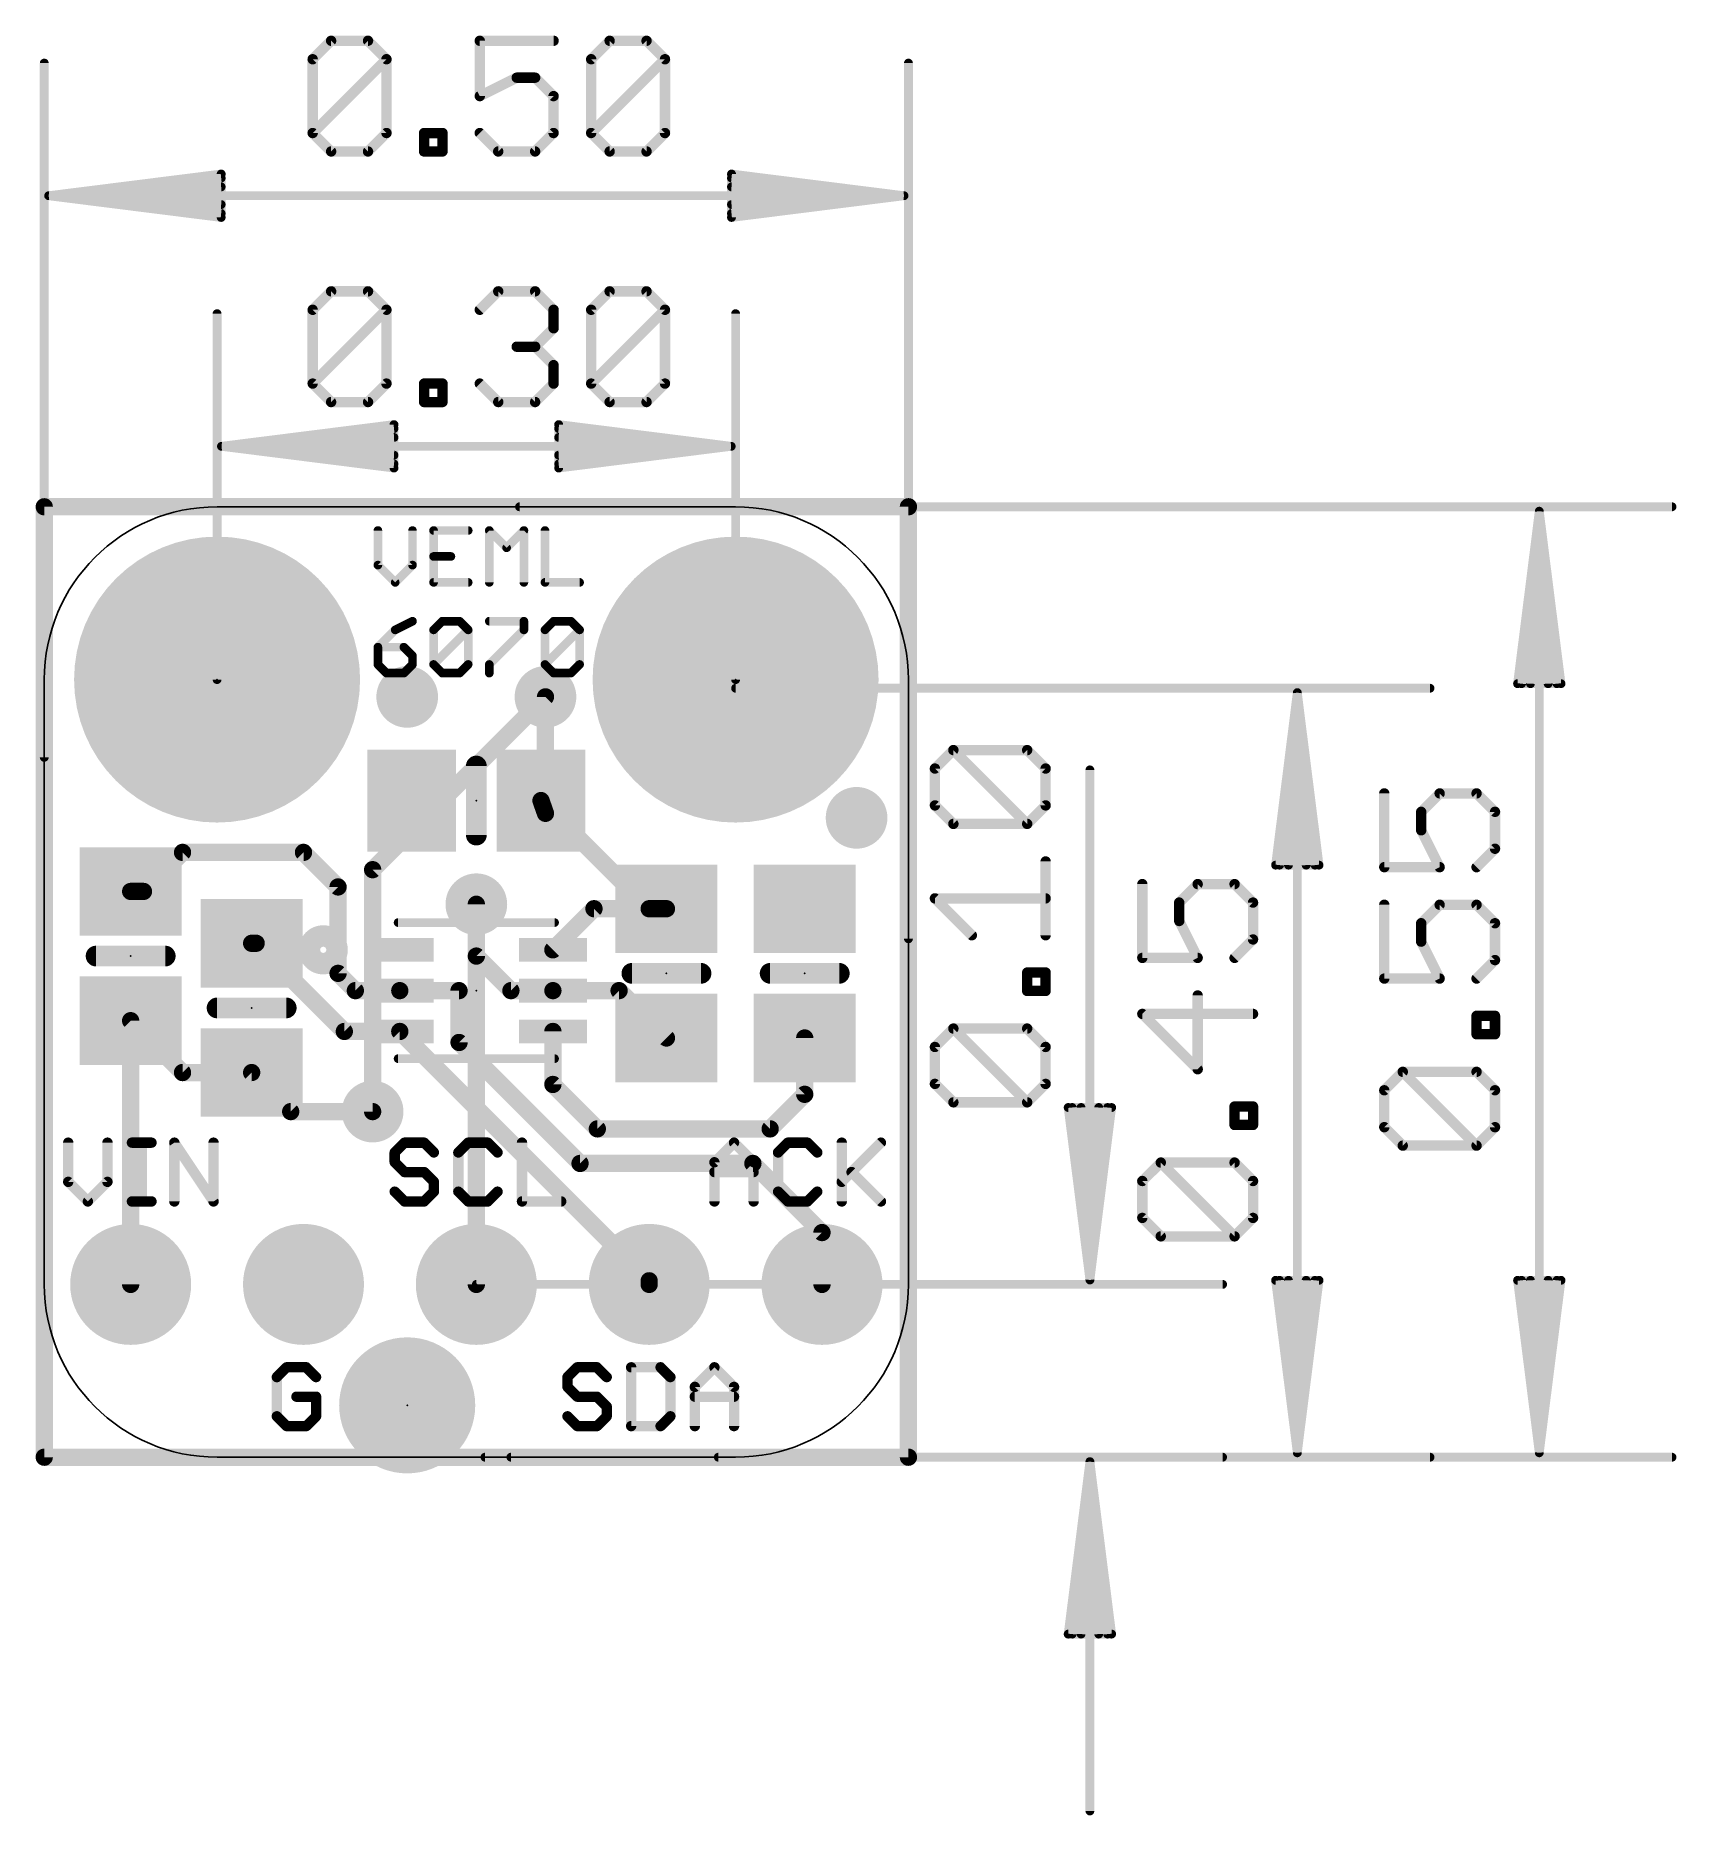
# Model space of a CAD drawing. Extents: x -0.1 to 24, y -5.3 to 20.9.
import ezdxf

# ---------------------------------------------------------------- set-up
doc = ezdxf.new("R2010")
doc.units = 0
for name, color, linetype in [('1', 12, 'CONTINUOUS'), ('16', 132, 'CONTINUOUS'), ('17', 110, 'CONTINUOUS'), ('18', 110, 'CONTINUOUS'), ('20', 53, 'CONTINUOUS'), ('21', 40, 'CONTINUOUS'), ('23', 53, 'CONTINUOUS'), ('39', 12, 'CONTINUOUS'), ('40', 132, 'CONTINUOUS'), ('41', 12, 'CONTINUOUS'), ('42', 132, 'CONTINUOUS'), ('47', 253, 'CONTINUOUS')]:
    doc.layers.add(name, color=color, linetype=linetype)

# ---------------------------------------------------------------- blocks, each defined once
blk = doc.blocks.new('RECT')
blk.add_solid([(-0.5, -0.5), (0.5, -0.5), (-0.5, 0.5), (0.5, 0.5)])
blk = doc.blocks.new('PIE')
at = {"const_width": 0.5}
blk.add_lwpolyline([(0, -0.25, 1), (0, 0.25, 1), (0, -0.25)], format="xyb", dxfattribs=at)
blk = doc.blocks.new('ROUNDP')
at = {"const_width": 0.5}
blk.add_lwpolyline([(0, -0.25, 1), (0, 0.25, 1), (0, -0.25)], format="xyb", dxfattribs=at)
blk = doc.blocks.new('ROUNDV')
at = {"const_width": 0.5}
blk.add_lwpolyline([(0, -0.25, 1), (0, 0.25, 1), (0, -0.25)], format="xyb", dxfattribs=at)

msp = doc.modelspace()

# ---------------------------------------------------------------- linework, layer by layer
at = {"layer": '1', "const_width": 0.254}
for points in [[(0, 0), (0, 13.97)], [(0, 13.97), (12.7, 13.97)], [(12.7, 13.97), (12.7, 0)], [(7.366, 11.176), (7.366, 9.464)], [(7.366, 9.464), (7.3, 9.652)], [(7.3, 9.652), (8.89, 8.062)], [(1.458, 8.316), (2.032, 8.89)], [(2.032, 8.89), (3.81, 8.89)], [(3.81, 8.89), (4.318, 8.382)], [(1.27, 8.316), (1.458, 8.316)], [(4.318, 8.382), (4.318, 7.112)], [(6.35, 7.366), (6.35, 8.128)], [(8.079, 8.062), (7.475, 7.458)], [(9.144, 8.062), (8.079, 8.062)], [(8.89, 8.062), (9.144, 8.062)], [(3.048, 7.554), (3.114, 7.554)], [(3.114, 7.554), (4.41, 6.258)], [(6.858, 6.858), (6.35, 7.366)], [(4.318, 7.112), (4.572, 6.858)], [(4.572, 6.858), (5.225, 6.858)], [(5.225, 6.858), (6.096, 6.858)], [(6.096, 6.858), (6.096, 6.096)], [(7.475, 6.858), (6.858, 6.858)], [(7.475, 6.858), (8.448, 6.858)], [(8.448, 6.858), (9.144, 6.162)], [(1.27, 6.416), (1.27, 2.54)], [(2.032, 5.654), (1.27, 6.416)], [(4.41, 6.258), (5.225, 6.258)], [(5.225, 6.258), (8.89, 2.593)], [(7.475, 6.258), (7.475, 5.479)], [(11.176, 5.334), (11.176, 6.162)], [(6.096, 6.096), (7.874, 4.318)], [(3.048, 5.654), (2.032, 5.654)], [(3.048, 5.654), (3.622, 5.08)], [(7.475, 5.479), (8.128, 4.826)], [(10.668, 4.826), (11.176, 5.334)], [(3.622, 5.08), (4.826, 5.08)], [(8.128, 4.826), (10.668, 4.826)], [(7.874, 4.318), (10.414, 4.318)], [(10.414, 4.318), (11.43, 3.302)], [(11.43, 3.302), (11.43, 2.54)], [(8.89, 2.593), (8.89, 2.54)], [(12.7, 0), (0, 0)]]:
    msp.add_lwpolyline(points, dxfattribs=at)
at = {"layer": '1', "const_width": 0.127}
for points in [[(0.0635, 13.97, 1), (-0.0635, 13.97)], [(0, 14.0335, 1), (0, 13.9065)], [(12.7635, 13.97, 1), (12.6365, 13.97)], [(12.7, 13.9065, 1), (12.7, 14.0335)], [(7.4295, 11.176, 1), (7.3025, 11.176)], [(7.3599, 9.673, 1), (7.2401, 9.631)], [(7.3449, 9.6969, 1), (7.2551, 9.6071)], [(7.3025, 9.464, 1), (7.4295, 9.464)], [(7.3061, 9.443, 1), (7.4259, 9.485)], [(2.032, 8.9535, 1), (2.032, 8.8265)], [(2.0769, 8.8451, 1), (1.9871, 8.9349)], [(3.8549, 8.9349, 1), (3.7651, 8.8451)], [(3.81, 8.8265, 1), (3.81, 8.9535)], [(1.27, 8.3795, 1), (1.27, 8.2525)], [(1.4131, 8.3609, 1), (1.5029, 8.2711)], [(1.458, 8.2525, 1), (1.458, 8.3795)], [(4.3815, 8.382, 1), (4.2545, 8.382)], [(4.2731, 8.3371, 1), (4.3629, 8.4269)], [(6.4135, 8.128, 1), (6.2865, 8.128)], [(8.079, 8.1255, 1), (8.079, 7.9985)], [(8.1239, 8.0171, 1), (8.0341, 8.1069)], [(8.89, 8.1255, 1), (8.89, 7.9985)], [(8.8451, 8.0171, 1), (8.9349, 8.1069)], [(9.144, 7.9985, 1), (9.144, 8.1255)], [(9.144, 7.9985, 1), (9.144, 8.1255)], [(3.048, 7.6175, 1), (3.048, 7.4905)], [(3.1589, 7.5989, 1), (3.0691, 7.5091)], [(3.114, 7.4905, 1), (3.114, 7.6175)], [(6.3949, 7.4109, 1), (6.3051, 7.3211)], [(6.2865, 7.366, 1), (6.4135, 7.366)], [(7.4301, 7.5029, 1), (7.5199, 7.4131)], [(4.3629, 7.1569, 1), (4.2731, 7.0671)], [(4.2545, 7.112, 1), (4.3815, 7.112)], [(4.572, 6.9215, 1), (4.572, 6.7945)], [(4.5271, 6.8131, 1), (4.6169, 6.9029)], [(5.225, 6.9215, 1), (5.225, 6.7945)], [(5.225, 6.7945, 1), (5.225, 6.9215)], [(6.1595, 6.858, 1), (6.0325, 6.858)], [(6.096, 6.7945, 1), (6.096, 6.9215)], [(6.858, 6.9215, 1), (6.858, 6.7945)], [(6.8131, 6.8131, 1), (6.9029, 6.9029)], [(7.475, 6.9215, 1), (7.475, 6.7945)], [(7.475, 6.7945, 1), (7.475, 6.9215)], [(8.4929, 6.9029, 1), (8.4031, 6.8131)], [(8.448, 6.7945, 1), (8.448, 6.9215)], [(1.3335, 6.416, 1), (1.2065, 6.416)], [(1.3149, 6.4609, 1), (1.2251, 6.3711)], [(4.41, 6.3215, 1), (4.41, 6.1945)], [(4.3651, 6.2131, 1), (4.4549, 6.3029)], [(5.2699, 6.3029, 1), (5.1801, 6.2131)], [(5.225, 6.1945, 1), (5.225, 6.3215)], [(7.5385, 6.258, 1), (7.4115, 6.258)], [(11.2395, 6.162, 1), (11.1125, 6.162)], [(6.1409, 6.1409, 1), (6.0511, 6.0511)], [(6.0325, 6.096, 1), (6.1595, 6.096)], [(9.0991, 6.1171, 1), (9.1889, 6.2069)], [(2.032, 5.7175, 1), (2.032, 5.5905)], [(1.9871, 5.6091, 1), (2.0769, 5.6989)], [(3.0929, 5.6989, 1), (3.0031, 5.6091)], [(3.048, 5.5905, 1), (3.048, 5.7175)], [(7.5199, 5.5239, 1), (7.4301, 5.4341)], [(7.4115, 5.479, 1), (7.5385, 5.479)], [(11.1125, 5.334, 1), (11.2395, 5.334)], [(11.2209, 5.2891, 1), (11.1311, 5.3789)], [(3.622, 5.1435, 1), (3.622, 5.0165)], [(3.5771, 5.0351, 1), (3.6669, 5.1249)], [(4.826, 5.0165, 1), (4.826, 5.1435)], [(8.128, 4.8895, 1), (8.128, 4.7625)], [(8.0831, 4.7811, 1), (8.1729, 4.8709)], [(10.6231, 4.8709, 1), (10.7129, 4.7811)], [(10.668, 4.7625, 1), (10.668, 4.8895)], [(7.874, 4.3815, 1), (7.874, 4.2545)], [(7.8291, 4.2731, 1), (7.9189, 4.3629)], [(10.4589, 4.3629, 1), (10.3691, 4.2731)], [(10.414, 4.2545, 1), (10.414, 4.3815)], [(11.4935, 3.302, 1), (11.3665, 3.302)], [(11.3851, 3.2571, 1), (11.4749, 3.3469)], [(8.9535, 2.593, 1), (8.8265, 2.593)], [(8.8451, 2.5481, 1), (8.9349, 2.6379)], [(1.2065, 2.54, 1), (1.3335, 2.54)], [(8.8265, 2.54, 1), (8.9535, 2.54)], [(11.3665, 2.54, 1), (11.4935, 2.54)], [(0, 0.0635, 1), (0, -0.0635)], [(-0.0635, 0, 1), (0.0635, 0)], [(12.6365, 0, 1), (12.7635, 0)], [(12.7, -0.0635, 1), (12.7, 0.0635)]]:
    msp.add_lwpolyline(points, format="xyb", dxfattribs=at)
at = {"layer": '16', "const_width": 0.254}
for points in [[(0, 0), (0, 13.97)], [(0, 13.97), (12.7, 13.97)], [(12.7, 13.97), (12.7, 0)], [(4.826, 8.636), (7.366, 11.176)], [(4.826, 5.08), (4.826, 8.636)], [(6.35, 8.128), (6.35, 2.54)], [(12.7, 0), (0, 0)]]:
    msp.add_lwpolyline(points, dxfattribs=at)
at = {"layer": '16', "const_width": 0.127}
for points in [[(0.0635, 13.97, 1), (-0.0635, 13.97)], [(0, 14.0335, 1), (0, 13.9065)], [(12.7635, 13.97, 1), (12.6365, 13.97)], [(12.7, 13.9065, 1), (12.7, 14.0335)], [(7.4109, 11.1311, 1), (7.3211, 11.2209)], [(4.8895, 8.636, 1), (4.7625, 8.636)], [(4.7811, 8.6809, 1), (4.8709, 8.5911)], [(6.4135, 8.128, 1), (6.2865, 8.128)], [(4.7625, 5.08, 1), (4.8895, 5.08)], [(6.2865, 2.54, 1), (6.4135, 2.54)], [(0, 0.0635, 1), (0, -0.0635)], [(-0.0635, 0, 1), (0.0635, 0)], [(12.6365, 0, 1), (12.7635, 0)], [(12.7, -0.0635, 1), (12.7, 0.0635)]]:
    msp.add_lwpolyline(points, format="xyb", dxfattribs=at)
at = {"layer": '20'}
for p, q in [((2.54, 13.97), (10.16, 13.97)), ((0, 2.54), (0, 11.43)), ((12.7, 11.43), (12.7, 2.54)), ((10.16, 0), (2.54, 0))]:
    msp.add_line(p, q, dxfattribs=at)
for centre, start, end in [((2.54, 11.43), 90, 180), ((10.16, 11.43), 0, 90), ((2.54, 2.54), 180, 270), ((10.16, 2.54), 270, 0)]:
    msp.add_arc(centre, 2.54, start, end, dxfattribs=at)
at = {"layer": '21'}
for points, const_width in [([(4.9033, 13.6214), (4.9033, 13.113)], 0.127), ([(5.4118, 13.113), (5.4118, 13.6214)], 0.127), ([(6.2304, 13.6214), (5.7219, 13.6214)], 0.127), ([(5.7219, 13.6214), (5.7219, 12.8588)], 0.127), ([(6.5405, 12.8588), (6.5405, 13.6214)], 0.127), ([(6.5405, 13.6214), (6.7947, 13.3672)], 0.127), ([(6.7947, 13.3672), (7.0489, 13.6214)], 0.127), ([(7.0489, 13.6214), (7.0489, 12.8588)], 0.127), ([(7.3591, 13.6214), (7.3591, 12.8588)], 0.127), ([(4.9033, 13.113), (5.1576, 12.8588)], 0.127), ([(5.1576, 12.8588), (5.4118, 13.113)], 0.127), ([(5.7219, 13.2401), (5.9761, 13.2401)], 0.127), ([(5.7219, 12.8588), (6.2304, 12.8588)], 0.127), ([(7.3591, 12.8588), (7.8675, 12.8588)], 0.127), ([(5.4118, 12.2879), (5.1576, 12.1608)], 0.127), ([(5.7219, 12.1608), (5.849, 12.2879)], 0.127), ([(5.849, 12.2879), (6.1032, 12.2879)], 0.127), ([(6.1032, 12.2879), (6.2304, 12.1608)], 0.127), ([(6.5405, 12.2879), (7.0489, 12.2879)], 0.127), ([(7.0489, 12.2879), (7.0489, 12.1608)], 0.127), ([(7.3591, 12.1608), (7.4862, 12.2879)], 0.127), ([(7.4862, 12.2879), (7.7404, 12.2879)], 0.127), ([(7.7404, 12.2879), (7.8675, 12.1608)], 0.127), ([(5.1576, 12.1608), (4.9033, 11.9066)], 0.127), ([(5.7219, 11.6524), (5.7219, 12.1608)], 0.127), ([(5.7219, 11.6524), (6.2304, 12.1608)], 0.127), ([(6.2304, 12.1608), (6.2304, 11.6524)], 0.127), ([(7.0489, 12.1608), (6.5405, 11.6524)], 0.127), ([(7.3591, 11.6524), (7.3591, 12.1608)], 0.127), ([(7.3591, 11.6524), (7.8675, 12.1608)], 0.127), ([(7.8675, 12.1608), (7.8675, 11.6524)], 0.127), ([(4.9033, 11.9066), (4.9033, 11.6524)], 0.127), ([(5.2847, 11.9066), (4.9033, 11.9066)], 0.127), ([(5.4118, 11.7795), (5.2847, 11.9066)], 0.127), ([(5.4118, 11.6524), (5.4118, 11.7795)], 0.127), ([(4.9033, 11.6524), (5.0305, 11.5252)], 0.127), ([(5.0305, 11.5252), (5.2847, 11.5252)], 0.127), ([(5.2847, 11.5252), (5.4118, 11.6524)], 0.127), ([(5.849, 11.5252), (5.7219, 11.6524)], 0.127), ([(6.1032, 11.5252), (5.849, 11.5252)], 0.127), ([(6.2304, 11.6524), (6.1032, 11.5252)], 0.127), ([(6.5405, 11.6524), (6.5405, 11.5252)], 0.127), ([(7.4862, 11.5252), (7.3591, 11.6524)], 0.127), ([(7.7404, 11.5252), (7.4862, 11.5252)], 0.127), ([(7.8675, 11.6524), (7.7404, 11.5252)], 0.127), ([(6.35, 9.144), (6.35, 10.16)], 0.3048), ([(5.2, 7.858), (7.5, 7.858)], 0.127), ([(1.778, 7.366), (0.762, 7.366)], 0.3048), ([(8.636, 7.112), (9.652, 7.112)], 0.3048), ([(11.684, 7.112), (10.668, 7.112)], 0.3048), ([(3.556, 6.604), (2.54, 6.604)], 0.3048), ([(5.2, 5.858), (7.5, 5.858)], 0.127), ([(0.3528, 4.6235), (0.3528, 4.0473)], 0.1524), ([(0.9291, 4.0473), (0.9291, 4.6235)], 0.1524), ([(1.2884, 4.6235), (1.5765, 4.6235)], 0.1524), ([(1.4324, 3.7592), (1.4324, 4.6235)], 0.1524), ([(1.912, 3.7592), (1.912, 4.6235)], 0.1524), ([(1.912, 4.6235), (2.4883, 3.7592)], 0.1524), ([(2.4883, 3.7592), (2.4883, 4.6235)], 0.1524), ([(5.294, 4.6235), (5.1499, 4.4795)], 0.1524), ([(5.1499, 4.4795), (5.1499, 4.3354)], 0.1524), ([(5.5821, 4.6235), (5.294, 4.6235)], 0.1524), ([(5.7261, 4.4795), (5.5821, 4.6235)], 0.1524), ([(6.2295, 4.6235), (6.0854, 4.4795)], 0.1524), ([(6.0854, 4.4795), (6.0854, 3.9033)], 0.1524), ([(6.5176, 4.6235), (6.2295, 4.6235)], 0.1524), ([(6.6617, 4.4795), (6.5176, 4.6235)], 0.1524), ([(7.021, 4.6235), (7.021, 3.7592)], 0.1524), ([(9.8489, 4.3354), (10.137, 4.6235)], 0.1524), ([(10.137, 4.6235), (10.4251, 4.3354)], 0.1524), ([(10.9285, 4.6235), (10.7844, 4.4795)], 0.1524), ([(10.7844, 4.4795), (10.7844, 3.9033)], 0.1524), ([(11.2166, 4.6235), (10.9285, 4.6235)], 0.1524), ([(11.3607, 4.4795), (11.2166, 4.6235)], 0.1524), ([(11.72, 4.6235), (11.72, 3.7592)], 0.1524), ([(11.72, 4.0473), (12.2962, 4.6235)], 0.1524), ([(5.1499, 4.3354), (5.294, 4.1914)], 0.1524), ([(5.294, 4.1914), (5.5821, 4.1914)], 0.1524), ([(5.5821, 4.1914), (5.7261, 4.0473)], 0.1524), ([(9.8489, 3.7592), (9.8489, 4.3354)], 0.1524), ([(9.8489, 4.1914), (10.4251, 4.1914)], 0.1524), ([(10.4251, 4.3354), (10.4251, 3.7592)], 0.1524), ([(11.864, 4.1914), (12.2962, 3.7592)], 0.1524), ([(0.3528, 4.0473), (0.641, 3.7592)], 0.1524), ([(0.641, 3.7592), (0.9291, 4.0473)], 0.1524), ([(5.294, 3.7592), (5.1499, 3.9033)], 0.1524), ([(5.7261, 3.9033), (5.5821, 3.7592)], 0.1524), ([(5.7261, 4.0473), (5.7261, 3.9033)], 0.1524), ([(6.0854, 3.9033), (6.2295, 3.7592)], 0.1524), ([(6.5176, 3.7592), (6.6617, 3.9033)], 0.1524), ([(10.7844, 3.9033), (10.9285, 3.7592)], 0.1524), ([(11.2166, 3.7592), (11.3607, 3.9033)], 0.1524), ([(1.2884, 3.7592), (1.5765, 3.7592)], 0.1524), ([(5.5821, 3.7592), (5.294, 3.7592)], 0.1524), ([(6.2295, 3.7592), (6.5176, 3.7592)], 0.1524), ([(7.021, 3.7592), (7.5972, 3.7592)], 0.1524), ([(10.9285, 3.7592), (11.2166, 3.7592)], 0.1524), ([(3.5625, 1.3215), (3.4184, 1.1775)], 0.1524), ([(3.8506, 1.3215), (3.5625, 1.3215)], 0.1524), ([(3.9947, 1.1775), (3.8506, 1.3215)], 0.1524), ([(7.834, 1.3215), (7.6899, 1.1775)], 0.1524), ([(8.1221, 1.3215), (7.834, 1.3215)], 0.1524), ([(8.2661, 1.1775), (8.1221, 1.3215)], 0.1524), ([(8.6254, 1.3215), (8.6254, 0.4572)], 0.1524), ([(9.0576, 1.3215), (8.6254, 1.3215)], 0.1524), ([(9.2017, 1.1775), (9.0576, 1.3215)], 0.1524), ([(9.561, 1.0334), (9.8491, 1.3215)], 0.1524), ([(9.8491, 1.3215), (10.1372, 1.0334)], 0.1524), ([(3.4184, 1.1775), (3.4184, 0.6013)], 0.1524), ([(7.6899, 1.1775), (7.6899, 1.0334)], 0.1524), ([(7.6899, 1.0334), (7.834, 0.8894)], 0.1524), ([(9.2017, 0.6013), (9.2017, 1.1775)], 0.1524), ([(9.561, 0.4572), (9.561, 1.0334)], 0.1524), ([(10.1372, 1.0334), (10.1372, 0.4572)], 0.1524), ([(3.9947, 0.8894), (3.7066, 0.8894)], 0.1524), ([(3.9947, 0.6013), (3.9947, 0.8894)], 0.1524), ([(7.834, 0.8894), (8.1221, 0.8894)], 0.1524), ([(8.1221, 0.8894), (8.2661, 0.7453)], 0.1524), ([(8.2661, 0.7453), (8.2661, 0.6013)], 0.1524), ([(9.561, 0.8894), (10.1372, 0.8894)], 0.1524), ([(3.4184, 0.6013), (3.5625, 0.4572)], 0.1524), ([(3.5625, 0.4572), (3.8506, 0.4572)], 0.1524), ([(3.8506, 0.4572), (3.9947, 0.6013)], 0.1524), ([(7.834, 0.4572), (7.6899, 0.6013)], 0.1524), ([(8.1221, 0.4572), (7.834, 0.4572)], 0.1524), ([(8.2661, 0.6013), (8.1221, 0.4572)], 0.1524), ([(8.6254, 0.4572), (9.0576, 0.4572)], 0.1524), ([(9.0576, 0.4572), (9.2017, 0.6013)], 0.1524)]:
    msp.add_lwpolyline(points, dxfattribs=dict(at, const_width=const_width))
for points, const_width in [([(4.9351, 13.6214, 1), (4.8716, 13.6214)], 0.0635), ([(5.4435, 13.6214, 1), (5.38, 13.6214)], 0.0635), ([(5.7219, 13.6532, 1), (5.7219, 13.5897)], 0.0635), ([(5.7537, 13.6214, 1), (5.6902, 13.6214)], 0.0635), ([(6.2304, 13.5897, 1), (6.2304, 13.6532)], 0.0635), ([(6.563, 13.6439, 1), (6.518, 13.5989)], 0.0635), ([(6.5723, 13.6214, 1), (6.5088, 13.6214)], 0.0635), ([(7.0807, 13.6214, 1), (7.0172, 13.6214)], 0.0635), ([(7.0714, 13.5989, 1), (7.0265, 13.6439)], 0.0635), ([(7.3908, 13.6214, 1), (7.3273, 13.6214)], 0.0635), ([(2.54, 9.43, 1), (2.54, 13.43, 1), (2.54, 9.43)], 0.2032), ([(6.7723, 13.3896, 1), (6.8172, 13.3447)], 0.0635), ([(6.7723, 13.3447, 1), (6.8172, 13.3896)], 0.0635), ([(10.16, 9.43, 1), (10.16, 13.43, 1), (10.16, 9.43)], 0.2032), ([(4.8716, 13.113, 1), (4.9351, 13.113)], 0.0635), ([(4.9258, 13.1354, 1), (4.8809, 13.0905)], 0.0635), ([(5.38, 13.113, 1), (5.4435, 13.113)], 0.0635), ([(5.4342, 13.0905, 1), (5.3893, 13.1354)], 0.0635), ([(5.7219, 13.2718, 1), (5.7219, 13.2083)], 0.0635), ([(5.9761, 13.2083, 1), (5.9761, 13.2718)], 0.0635), ([(5.1351, 12.8812, 1), (5.18, 12.8363)], 0.0635), ([(5.1351, 12.8363, 1), (5.18, 12.8812)], 0.0635), ([(5.7219, 12.8905, 1), (5.7219, 12.827)], 0.0635), ([(5.6902, 12.8588, 1), (5.7537, 12.8588)], 0.0635), ([(6.2304, 12.827, 1), (6.2304, 12.8905)], 0.0635), ([(6.5088, 12.8588, 1), (6.5723, 12.8588)], 0.0635), ([(7.0172, 12.8588, 1), (7.0807, 12.8588)], 0.0635), ([(7.3591, 12.8905, 1), (7.3591, 12.827)], 0.0635), ([(7.3273, 12.8588, 1), (7.3908, 12.8588)], 0.0635), ([(7.8675, 12.827, 1), (7.8675, 12.8905)], 0.0635), ([(5.426, 12.2595, 1), (5.3976, 12.3163)], 0.0635), ([(5.849, 12.3197, 1), (5.849, 12.2561)], 0.0635), ([(5.8715, 12.2654, 1), (5.8266, 12.3104)], 0.0635), ([(6.1257, 12.3104, 1), (6.0808, 12.2654)], 0.0635), ([(6.1032, 12.2561, 1), (6.1032, 12.3197)], 0.0635), ([(6.5405, 12.3197, 1), (6.5405, 12.2561)], 0.0635), ([(7.0807, 12.2879, 1), (7.0172, 12.2879)], 0.0635), ([(7.0489, 12.2561, 1), (7.0489, 12.3197)], 0.0635), ([(7.4862, 12.3197, 1), (7.4862, 12.2561)], 0.0635), ([(7.5086, 12.2654, 1), (7.4637, 12.3104)], 0.0635), ([(7.7629, 12.3104, 1), (7.718, 12.2654)], 0.0635), ([(7.7404, 12.2561, 1), (7.7404, 12.3197)], 0.0635), ([(5.1434, 12.1892, 1), (5.1718, 12.1324)], 0.0635), ([(5.18, 12.1383, 1), (5.1351, 12.1832)], 0.0635), ([(5.7537, 12.1608, 1), (5.6902, 12.1608)], 0.0635), ([(5.6995, 12.1832, 1), (5.7444, 12.1383)], 0.0635), ([(6.2621, 12.1608, 1), (6.1986, 12.1608)], 0.0635), ([(6.2528, 12.1383, 1), (6.2079, 12.1832)], 0.0635), ([(6.2079, 12.1383, 1), (6.2528, 12.1832)], 0.0635), ([(7.0172, 12.1608, 1), (7.0807, 12.1608)], 0.0635), ([(7.0714, 12.1383, 1), (7.0265, 12.1832)], 0.0635), ([(7.3908, 12.1608, 1), (7.3273, 12.1608)], 0.0635), ([(7.3366, 12.1832, 1), (7.3815, 12.1383)], 0.0635), ([(7.8993, 12.1608, 1), (7.8358, 12.1608)], 0.0635), ([(7.89, 12.1383, 1), (7.8451, 12.1832)], 0.0635), ([(7.8451, 12.1383, 1), (7.89, 12.1832)], 0.0635), ([(4.9351, 11.9066, 1), (4.8716, 11.9066)], 0.0635), ([(4.9033, 11.9383, 1), (4.9033, 11.8748)], 0.0635), ([(4.8809, 11.929, 1), (4.9258, 11.8841)], 0.0635), ([(5.3071, 11.929, 1), (5.2622, 11.8841)], 0.0635), ([(5.2847, 11.8748, 1), (5.2847, 11.9383)], 0.0635), ([(5.4435, 11.7795, 1), (5.38, 11.7795)], 0.0635), ([(5.3893, 11.757, 1), (5.4342, 11.8019)], 0.0635), ([(4.8716, 11.6524, 1), (4.9351, 11.6524)], 0.0635), ([(4.9258, 11.6748, 1), (4.8809, 11.6299)], 0.0635), ([(5.0305, 11.557, 1), (5.0305, 11.4935)], 0.0635), ([(5.008, 11.5028, 1), (5.0529, 11.5477)], 0.0635), ([(5.2622, 11.5477, 1), (5.3071, 11.5028)], 0.0635), ([(5.2847, 11.4935, 1), (5.2847, 11.557)], 0.0635), ([(5.38, 11.6524, 1), (5.4435, 11.6524)], 0.0635), ([(5.4342, 11.6299, 1), (5.3893, 11.6748)], 0.0635), ([(5.6902, 11.6524, 1), (5.7537, 11.6524)], 0.0635), ([(5.7444, 11.6748, 1), (5.6995, 11.6299)], 0.0635), ([(5.6995, 11.6748, 1), (5.7444, 11.6299)], 0.0635), ([(5.849, 11.557, 1), (5.849, 11.4935)], 0.0635), ([(5.8266, 11.5028, 1), (5.8715, 11.5477)], 0.0635), ([(6.0808, 11.5477, 1), (6.1257, 11.5028)], 0.0635), ([(6.1032, 11.4935, 1), (6.1032, 11.557)], 0.0635), ([(6.1986, 11.6524, 1), (6.2621, 11.6524)], 0.0635), ([(6.2528, 11.6299, 1), (6.2079, 11.6748)], 0.0635), ([(6.5723, 11.6524, 1), (6.5088, 11.6524)], 0.0635), ([(6.518, 11.6748, 1), (6.563, 11.6299)], 0.0635), ([(6.5088, 11.5252, 1), (6.5723, 11.5252)], 0.0635), ([(7.3815, 11.6748, 1), (7.3366, 11.6299)], 0.0635), ([(7.3366, 11.6748, 1), (7.3815, 11.6299)], 0.0635), ([(7.3273, 11.6524, 1), (7.3908, 11.6524)], 0.0635), ([(7.4862, 11.557, 1), (7.4862, 11.4935)], 0.0635), ([(7.4637, 11.5028, 1), (7.5086, 11.5477)], 0.0635), ([(7.718, 11.5477, 1), (7.7629, 11.5028)], 0.0635), ([(7.7404, 11.4935, 1), (7.7404, 11.557)], 0.0635), ([(7.8358, 11.6524, 1), (7.8993, 11.6524)], 0.0635), ([(7.89, 11.6299, 1), (7.8451, 11.6748)], 0.0635), ([(6.4262, 10.16, 1), (6.2738, 10.16)], 0.1524), ([(6.2738, 9.144, 1), (6.4262, 9.144)], 0.1524), ([(5.2, 7.8898, 1), (5.2, 7.8263)], 0.0635), ([(7.5, 7.8263, 1), (7.5, 7.8898)], 0.0635), ([(4.1, 7.2999, 1), (4.1, 7.6161, 1), (4.1, 7.2999)], 0.4064), ([(0.762, 7.4422, 1), (0.762, 7.2898)], 0.1524), ([(1.778, 7.2898, 1), (1.778, 7.4422)], 0.1524), ([(8.636, 7.1882, 1), (8.636, 7.0358)], 0.1524), ([(9.652, 7.0358, 1), (9.652, 7.1882)], 0.1524), ([(10.668, 7.1882, 1), (10.668, 7.0358)], 0.1524), ([(11.684, 7.0358, 1), (11.684, 7.1882)], 0.1524), ([(2.54, 6.6802, 1), (2.54, 6.5278)], 0.1524), ([(3.556, 6.5278, 1), (3.556, 6.6802)], 0.1524), ([(5.2, 5.8898, 1), (5.2, 5.8263)], 0.0635), ([(7.5, 5.8263, 1), (7.5, 5.8898)], 0.0635), ([(0.3909, 4.6235, 1), (0.3147, 4.6235)], 0.0762), ([(0.9672, 4.6235, 1), (0.891, 4.6235)], 0.0762), ([(1.2884, 4.6616, 1), (1.2884, 4.5854)], 0.0762), ([(1.4705, 4.6235, 1), (1.3943, 4.6235)], 0.0762), ([(1.5765, 4.5854, 1), (1.5765, 4.6616)], 0.0762), ([(1.9437, 4.6447, 1), (1.8803, 4.6024)], 0.0762), ([(1.9501, 4.6235, 1), (1.8739, 4.6235)], 0.0762), ([(2.5264, 4.6235, 1), (2.4502, 4.6235)], 0.0762), ([(5.188, 4.4795, 1), (5.1118, 4.4795)], 0.0762), ([(5.123, 4.5064, 1), (5.1769, 4.4525)], 0.0762), ([(5.294, 4.6616, 1), (5.294, 4.5854)], 0.0762), ([(5.3209, 4.5966, 1), (5.267, 4.6505)], 0.0762), ([(5.609, 4.6505, 1), (5.5551, 4.5966)], 0.0762), ([(5.5821, 4.5854, 1), (5.5821, 4.6616)], 0.0762), ([(5.6992, 4.4525, 1), (5.7531, 4.5064)], 0.0762), ([(6.1235, 4.4795, 1), (6.0473, 4.4795)], 0.0762), ([(6.0585, 4.5064, 1), (6.1124, 4.4525)], 0.0762), ([(6.2295, 4.6616, 1), (6.2295, 4.5854)], 0.0762), ([(6.2564, 4.5966, 1), (6.2026, 4.6505)], 0.0762), ([(6.5446, 4.6505, 1), (6.4907, 4.5966)], 0.0762), ([(6.5176, 4.5854, 1), (6.5176, 4.6616)], 0.0762), ([(6.6347, 4.4525, 1), (6.6886, 4.5064)], 0.0762), ([(7.0591, 4.6235, 1), (6.9829, 4.6235)], 0.0762), ([(10.164, 4.6505, 1), (10.1101, 4.5966)], 0.0762), ([(10.164, 4.5966, 1), (10.1101, 4.6505)], 0.0762), ([(10.8225, 4.4795, 1), (10.7463, 4.4795)], 0.0762), ([(10.7575, 4.5064, 1), (10.8114, 4.4525)], 0.0762), ([(10.9285, 4.6616, 1), (10.9285, 4.5854)], 0.0762), ([(10.9554, 4.5966, 1), (10.9016, 4.6505)], 0.0762), ([(11.2436, 4.6505, 1), (11.1897, 4.5966)], 0.0762), ([(11.2166, 4.5854, 1), (11.2166, 4.6616)], 0.0762), ([(11.3337, 4.4525, 1), (11.3876, 4.5064)], 0.0762), ([(11.7581, 4.6235, 1), (11.6819, 4.6235)], 0.0762), ([(12.3231, 4.5966, 1), (12.2692, 4.6505)], 0.0762), ([(5.1769, 4.3624, 1), (5.123, 4.3085)], 0.0762), ([(5.1118, 4.3354, 1), (5.188, 4.3354)], 0.0762), ([(5.294, 4.2295, 1), (5.294, 4.1533)], 0.0762), ([(5.267, 4.1644, 1), (5.3209, 4.2183)], 0.0762), ([(5.609, 4.2183, 1), (5.5551, 4.1644)], 0.0762), ([(5.5821, 4.1533, 1), (5.5821, 4.2295)], 0.0762), ([(9.887, 4.3354, 1), (9.8108, 4.3354)], 0.0762), ([(9.822, 4.3624, 1), (9.8759, 4.3085)], 0.0762), ([(9.8489, 4.2295, 1), (9.8489, 4.1533)], 0.0762), ([(10.4632, 4.3354, 1), (10.387, 4.3354)], 0.0762), ([(10.3982, 4.3085, 1), (10.4521, 4.3624)], 0.0762), ([(10.4251, 4.1533, 1), (10.4251, 4.2295)], 0.0762), ([(11.891, 4.2183, 1), (11.8371, 4.1644)], 0.0762), ([(0.3798, 4.0743, 1), (0.3259, 4.0204)], 0.0762), ([(0.3147, 4.0473, 1), (0.3909, 4.0473)], 0.0762), ([(0.891, 4.0473, 1), (0.9672, 4.0473)], 0.0762), ([(0.956, 4.0204, 1), (0.9021, 4.0743)], 0.0762), ([(5.1769, 3.9302, 1), (5.123, 3.8763)], 0.0762), ([(5.7642, 4.0473, 1), (5.688, 4.0473)], 0.0762), ([(5.688, 3.9033, 1), (5.7642, 3.9033)], 0.0762), ([(5.6992, 4.0204, 1), (5.7531, 4.0743)], 0.0762), ([(5.7531, 3.8763, 1), (5.6992, 3.9302)], 0.0762), ([(6.1124, 3.9302, 1), (6.0585, 3.8763)], 0.0762), ([(6.0473, 3.9033, 1), (6.1235, 3.9033)], 0.0762), ([(6.6886, 3.8763, 1), (6.6347, 3.9302)], 0.0762), ([(10.8114, 3.9302, 1), (10.7575, 3.8763)], 0.0762), ([(10.7463, 3.9033, 1), (10.8225, 3.9033)], 0.0762), ([(11.3876, 3.8763, 1), (11.3337, 3.9302)], 0.0762), ([(11.693, 4.0743, 1), (11.7469, 4.0204)], 0.0762), ([(0.614, 3.7861, 1), (0.6679, 3.7323)], 0.0762), ([(0.614, 3.7323, 1), (0.6679, 3.7861)], 0.0762), ([(1.2884, 3.7973, 1), (1.2884, 3.7211)], 0.0762), ([(1.3943, 3.7592, 1), (1.4705, 3.7592)], 0.0762), ([(1.5765, 3.7211, 1), (1.5765, 3.7973)], 0.0762), ([(1.8739, 3.7592, 1), (1.9501, 3.7592)], 0.0762), ([(2.4502, 3.7592, 1), (2.5264, 3.7592)], 0.0762), ([(2.4566, 3.7381, 1), (2.52, 3.7803)], 0.0762), ([(5.294, 3.7973, 1), (5.294, 3.7211)], 0.0762), ([(5.267, 3.7323, 1), (5.3209, 3.7861)], 0.0762), ([(5.5551, 3.7861, 1), (5.609, 3.7323)], 0.0762), ([(5.5821, 3.7211, 1), (5.5821, 3.7973)], 0.0762), ([(6.2295, 3.7973, 1), (6.2295, 3.7211)], 0.0762), ([(6.2026, 3.7323, 1), (6.2564, 3.7861)], 0.0762), ([(6.4907, 3.7861, 1), (6.5446, 3.7323)], 0.0762), ([(6.5176, 3.7211, 1), (6.5176, 3.7973)], 0.0762), ([(7.021, 3.7973, 1), (7.021, 3.7211)], 0.0762), ([(6.9829, 3.7592, 1), (7.0591, 3.7592)], 0.0762), ([(7.5972, 3.7211, 1), (7.5972, 3.7973)], 0.0762), ([(9.8108, 3.7592, 1), (9.887, 3.7592)], 0.0762), ([(10.387, 3.7592, 1), (10.4632, 3.7592)], 0.0762), ([(10.9285, 3.7973, 1), (10.9285, 3.7211)], 0.0762), ([(10.9016, 3.7323, 1), (10.9554, 3.7861)], 0.0762), ([(11.1897, 3.7861, 1), (11.2436, 3.7323)], 0.0762), ([(11.2166, 3.7211, 1), (11.2166, 3.7973)], 0.0762), ([(11.6819, 3.7592, 1), (11.7581, 3.7592)], 0.0762), ([(12.2692, 3.7323, 1), (12.3231, 3.7861)], 0.0762), ([(3.5625, 1.3596, 1), (3.5625, 1.2834)], 0.0762), ([(3.5894, 1.2946, 1), (3.5356, 1.3485)], 0.0762), ([(3.8776, 1.3485, 1), (3.8237, 1.2946)], 0.0762), ([(3.8506, 1.2834, 1), (3.8506, 1.3596)], 0.0762), ([(7.834, 1.3596, 1), (7.834, 1.2834)], 0.0762), ([(7.8609, 1.2946, 1), (7.807, 1.3485)], 0.0762), ([(8.149, 1.3485, 1), (8.0951, 1.2946)], 0.0762), ([(8.1221, 1.2834, 1), (8.1221, 1.3596)], 0.0762), ([(8.6635, 1.3215, 1), (8.5873, 1.3215)], 0.0762), ([(8.6254, 1.3596, 1), (8.6254, 1.2834)], 0.0762), ([(9.0846, 1.3485, 1), (9.0307, 1.2946)], 0.0762), ([(9.0576, 1.2834, 1), (9.0576, 1.3596)], 0.0762), ([(9.876, 1.3485, 1), (9.8221, 1.2946)], 0.0762), ([(9.876, 1.2946, 1), (9.8221, 1.3485)], 0.0762), ([(3.4565, 1.1775, 1), (3.3803, 1.1775)], 0.0762), ([(3.3915, 1.2044, 1), (3.4454, 1.1505)], 0.0762), ([(3.9677, 1.1505, 1), (4.0216, 1.2044)], 0.0762), ([(7.728, 1.1775, 1), (7.6518, 1.1775)], 0.0762), ([(7.663, 1.2044, 1), (7.7169, 1.1505)], 0.0762), ([(7.7169, 1.0604, 1), (7.663, 1.0065)], 0.0762), ([(7.6518, 1.0334, 1), (7.728, 1.0334)], 0.0762), ([(8.2392, 1.1505, 1), (8.2931, 1.2044)], 0.0762), ([(9.2398, 1.1775, 1), (9.1636, 1.1775)], 0.0762), ([(9.1747, 1.1505, 1), (9.2286, 1.2044)], 0.0762), ([(9.534, 1.0604, 1), (9.5879, 1.0065)], 0.0762), ([(9.5991, 1.0334, 1), (9.5229, 1.0334)], 0.0762), ([(10.1753, 1.0334, 1), (10.0991, 1.0334)], 0.0762), ([(10.1102, 1.0065, 1), (10.1641, 1.0604)], 0.0762), ([(3.7066, 0.9275, 1), (3.7066, 0.8513)], 0.0762), ([(4.0328, 0.8894, 1), (3.9566, 0.8894)], 0.0762), ([(3.9947, 0.8513, 1), (3.9947, 0.9275)], 0.0762), ([(7.834, 0.9275, 1), (7.834, 0.8513)], 0.0762), ([(7.807, 0.8624, 1), (7.8609, 0.9163)], 0.0762), ([(8.149, 0.9163, 1), (8.0951, 0.8624)], 0.0762), ([(8.1221, 0.8513, 1), (8.1221, 0.9275)], 0.0762), ([(8.3042, 0.7453, 1), (8.228, 0.7453)], 0.0762), ([(8.2392, 0.7184, 1), (8.2931, 0.7723)], 0.0762), ([(9.561, 0.9275, 1), (9.561, 0.8513)], 0.0762), ([(10.1372, 0.8513, 1), (10.1372, 0.9275)], 0.0762), ([(3.4454, 0.6282, 1), (3.3915, 0.5743)], 0.0762), ([(3.3803, 0.6013, 1), (3.4565, 0.6013)], 0.0762), ([(3.5625, 0.4953, 1), (3.5625, 0.4191)], 0.0762), ([(3.8506, 0.4191, 1), (3.8506, 0.4953)], 0.0762), ([(3.9566, 0.6013, 1), (4.0328, 0.6013)], 0.0762), ([(4.0216, 0.5743, 1), (3.9677, 0.6282)], 0.0762), ([(7.7169, 0.6282, 1), (7.663, 0.5743)], 0.0762), ([(7.834, 0.4953, 1), (7.834, 0.4191)], 0.0762), ([(8.1221, 0.4191, 1), (8.1221, 0.4953)], 0.0762), ([(8.228, 0.6013, 1), (8.3042, 0.6013)], 0.0762), ([(8.2931, 0.5743, 1), (8.2392, 0.6282)], 0.0762), ([(8.6254, 0.4953, 1), (8.6254, 0.4191)], 0.0762), ([(9.0576, 0.4191, 1), (9.0576, 0.4953)], 0.0762), ([(9.1636, 0.6013, 1), (9.2398, 0.6013)], 0.0762), ([(9.2286, 0.5743, 1), (9.1747, 0.6282)], 0.0762), ([(3.5356, 0.4303, 1), (3.5894, 0.4841)], 0.0762), ([(3.8237, 0.4841, 1), (3.8776, 0.4303)], 0.0762), ([(7.807, 0.4303, 1), (7.8609, 0.4841)], 0.0762), ([(8.0951, 0.4841, 1), (8.149, 0.4303)], 0.0762), ([(8.5873, 0.4572, 1), (8.6635, 0.4572)], 0.0762), ([(9.0307, 0.4841, 1), (9.0846, 0.4303)], 0.0762), ([(9.5229, 0.4572, 1), (9.5991, 0.4572)], 0.0762), ([(10.0991, 0.4572, 1), (10.1753, 0.4572)], 0.0762)]:
    msp.add_lwpolyline(points, format="xyb", dxfattribs=dict(at, const_width=const_width))
at = {"layer": '23'}
for p in [(2.54, 11.43), (10.16, 11.43), (6.35, 9.652), (1.27, 7.366), (9.144, 7.112), (11.176, 7.112), (6.35, 6.858), (3.048, 6.604), (6.35, 2.54), (5.334, 0.762)]:
    msp.add_point(p, dxfattribs=at)
at = {"layer": '39'}
for points, const_width in [([(2.54, 10.43, 1), (2.54, 12.43, 1), (2.54, 10.43)], 2.032), ([(10.16, 10.43, 1), (10.16, 12.43, 1), (10.16, 10.43)], 2.032), ([(5.334, 1.512, 0.4142), (4.584, 0.762)], 0.5), ([(6.084, 0.762, 0.4142), (5.334, 1.512)], 0.5), ([(5.334, 1.637, 1), (5.334, 1.387)], 0.25), ([(5.334, 1.387, 1), (5.334, 1.637)], 0.25), ([(4.584, 0.762, 0.4142), (5.334, 0.012)], 0.5), ([(4.709, 0.762, 1), (4.459, 0.762)], 0.25), ([(4.459, 0.762, 1), (4.709, 0.762)], 0.25), ([(5.334, 0.012, 0.4142), (6.084, 0.762)], 0.5), ([(6.209, 0.762, 1), (5.959, 0.762)], 0.25), ([(5.959, 0.762, 1), (6.209, 0.762)], 0.25), ([(5.334, 0.137, 1), (5.334, -0.113)], 0.25), ([(5.334, -0.113, 1), (5.334, 0.137)], 0.25)]:
    msp.add_lwpolyline(points, format="xyb", dxfattribs=dict(at, const_width=const_width))
at = {"layer": '40', "const_width": 2.032}
for points in [[(2.54, 10.43, 1), (2.54, 12.43, 1), (2.54, 10.43)], [(10.16, 10.43, 1), (10.16, 12.43, 1), (10.16, 10.43)]]:
    msp.add_lwpolyline(points, format="xyb", dxfattribs=at)
at = {"layer": '41'}
for points, const_width in [([(2.54, 10.43, 1), (2.54, 12.43, 1), (2.54, 10.43)], 2.032), ([(10.16, 10.43, 1), (10.16, 12.43, 1), (10.16, 10.43)], 2.032), ([(5.334, 1.512, 0.4142), (4.584, 0.762)], 0.5), ([(6.084, 0.762, 0.4142), (5.334, 1.512)], 0.5), ([(5.334, 1.637, 1), (5.334, 1.387)], 0.25), ([(5.334, 1.387, 1), (5.334, 1.637)], 0.25), ([(4.584, 0.762, 0.4142), (5.334, 0.012)], 0.5), ([(4.709, 0.762, 1), (4.459, 0.762)], 0.25), ([(4.459, 0.762, 1), (4.709, 0.762)], 0.25), ([(5.334, 0.012, 0.4142), (6.084, 0.762)], 0.5), ([(6.209, 0.762, 1), (5.959, 0.762)], 0.25), ([(5.959, 0.762, 1), (6.209, 0.762)], 0.25), ([(5.334, 0.137, 1), (5.334, -0.113)], 0.25), ([(5.334, -0.113, 1), (5.334, 0.137)], 0.25)]:
    msp.add_lwpolyline(points, format="xyb", dxfattribs=dict(at, const_width=const_width))
at = {"layer": '42', "const_width": 2.032}
for points in [[(2.54, 10.43, 1), (2.54, 12.43, 1), (2.54, 10.43)], [(10.16, 10.43, 1), (10.16, 12.43, 1), (10.16, 10.43)]]:
    msp.add_lwpolyline(points, format="xyb", dxfattribs=at)
at = {"layer": '47'}
for points, const_width in [([(3.9448, 20.5485), (4.216, 20.8197)], 0.1524), ([(4.216, 20.8197), (4.7583, 20.8197)], 0.1524), ([(4.7583, 20.8197), (5.0295, 20.5485)], 0.1524), ([(7.4852, 20.8197), (6.4005, 20.8197)], 0.1524), ([(6.4005, 20.8197), (6.4005, 20.0062)], 0.1524), ([(8.0377, 20.5485), (8.3089, 20.8197)], 0.1524), ([(8.3089, 20.8197), (8.8512, 20.8197)], 0.1524), ([(8.8512, 20.8197), (9.1224, 20.5485)], 0.1524), ([(0, 10.287), (0, 20.492)], 0.13), ([(3.9448, 19.4639), (3.9448, 20.5485)], 0.1524), ([(3.9448, 19.4639), (5.0295, 20.5485)], 0.1524), ([(5.0295, 20.5485), (5.0295, 19.4639)], 0.1524), ([(8.0377, 19.4639), (8.0377, 20.5485)], 0.1524), ([(8.0377, 19.4639), (9.1224, 20.5485)], 0.1524), ([(9.1224, 20.5485), (9.1224, 19.4639)], 0.1524), ([(12.7, 7.62), (12.7, 20.492)], 0.13), ([(6.4005, 20.0062), (6.9429, 20.2774)], 0.1524), ([(6.9429, 20.2774), (7.214, 20.2774)], 0.1524), ([(7.214, 20.2774), (7.4852, 20.0062)], 0.1524), ([(7.4852, 20.0062), (7.4852, 19.4639)], 0.1524), ([(4.216, 19.1927), (3.9448, 19.4639)], 0.1524), ([(5.0295, 19.4639), (4.7583, 19.1927)], 0.1524), ([(5.582, 19.1927), (5.582, 19.4639)], 0.1524), ([(5.582, 19.4639), (5.8531, 19.4639)], 0.1524), ([(5.8531, 19.4639), (5.8531, 19.1927)], 0.1524), ([(6.6717, 19.1927), (6.4005, 19.4639)], 0.1524), ([(7.4852, 19.4639), (7.214, 19.1927)], 0.1524), ([(8.3089, 19.1927), (8.0377, 19.4639)], 0.1524), ([(9.1224, 19.4639), (8.8512, 19.1927)], 0.1524), ([(4.7583, 19.1927), (4.216, 19.1927)], 0.1524), ([(5.8531, 19.1927), (5.582, 19.1927)], 0.1524), ([(7.214, 19.1927), (6.6717, 19.1927)], 0.1524), ([(8.8512, 19.1927), (8.3089, 19.1927)], 0.1524), ([(0.065, 18.542), (2.6, 18.8612)], 0.13), ([(0.065, 18.542), (2.6, 18.802)], 0.13), ([(2.6, 18.8612), (2.6, 18.2228)], 0.13), ([(12.635, 18.542), (10.1, 18.8612)], 0.13), ([(10.1, 18.8612), (10.1, 18.2228)], 0.13), ([(12.635, 18.542), (10.1, 18.802)], 0.13), ([(0.065, 18.542), (2.6, 18.672)], 0.13), ([(0.065, 18.542), (12.635, 18.542)], 0.13), ([(2.6, 18.2228), (0.065, 18.542)], 0.13), ([(2.6, 18.412), (0.065, 18.542)], 0.13), ([(2.6, 18.282), (0.065, 18.542)], 0.13), ([(12.635, 18.542), (10.1, 18.672)], 0.13), ([(10.1, 18.2228), (12.635, 18.542)], 0.13), ([(10.1, 18.412), (12.635, 18.542)], 0.13), ([(10.1, 18.282), (12.635, 18.542)], 0.13), ([(3.9448, 16.8655), (4.216, 17.1367)], 0.1524), ([(4.216, 17.1367), (4.7583, 17.1367)], 0.1524), ([(4.7583, 17.1367), (5.0295, 16.8655)], 0.1524), ([(6.4005, 16.8655), (6.6717, 17.1367)], 0.1524), ([(6.6717, 17.1367), (7.214, 17.1367)], 0.1524), ([(7.214, 17.1367), (7.4852, 16.8655)], 0.1524), ([(8.0377, 16.8655), (8.3089, 17.1367)], 0.1524), ([(8.3089, 17.1367), (8.8512, 17.1367)], 0.1524), ([(8.8512, 17.1367), (9.1224, 16.8655)], 0.1524), ([(2.54, 11.43), (2.54, 16.809)], 0.13), ([(3.9448, 15.7809), (3.9448, 16.8655)], 0.1524), ([(3.9448, 15.7809), (5.0295, 16.8655)], 0.1524), ([(5.0295, 16.8655), (5.0295, 15.7809)], 0.1524), ([(7.4852, 16.8655), (7.4852, 16.5944)], 0.1524), ([(8.0377, 15.7809), (8.0377, 16.8655)], 0.1524), ([(8.0377, 15.7809), (9.1224, 16.8655)], 0.1524), ([(9.1224, 16.8655), (9.1224, 15.7809)], 0.1524), ([(10.16, 11.43), (10.16, 16.809)], 0.13), ([(7.4852, 16.5944), (7.214, 16.3232)], 0.1524), ([(7.214, 16.3232), (6.9429, 16.3232)], 0.1524), ([(7.214, 16.3232), (7.4852, 16.052)], 0.1524), ([(7.4852, 16.052), (7.4852, 15.7809)], 0.1524), ([(4.216, 15.5097), (3.9448, 15.7809)], 0.1524), ([(5.0295, 15.7809), (4.7583, 15.5097)], 0.1524), ([(5.582, 15.5097), (5.582, 15.7809)], 0.1524), ([(5.582, 15.7809), (5.8531, 15.7809)], 0.1524), ([(5.8531, 15.7809), (5.8531, 15.5097)], 0.1524), ([(6.6717, 15.5097), (6.4005, 15.7809)], 0.1524), ([(7.4852, 15.7809), (7.214, 15.5097)], 0.1524), ([(8.3089, 15.5097), (8.0377, 15.7809)], 0.1524), ([(9.1224, 15.7809), (8.8512, 15.5097)], 0.1524), ([(4.7583, 15.5097), (4.216, 15.5097)], 0.1524), ([(5.8531, 15.5097), (5.582, 15.5097)], 0.1524), ([(7.214, 15.5097), (6.6717, 15.5097)], 0.1524), ([(8.8512, 15.5097), (8.3089, 15.5097)], 0.1524), ([(2.605, 14.859), (5.14, 15.1782)], 0.13), ([(2.605, 14.859), (5.14, 15.119)], 0.13), ([(5.14, 15.1782), (5.14, 14.5398)], 0.13), ([(10.095, 14.859), (7.56, 15.1782)], 0.13), ([(7.56, 15.1782), (7.56, 14.5398)], 0.13), ([(10.095, 14.859), (7.56, 15.119)], 0.13), ([(2.605, 14.859), (5.14, 14.989)], 0.13), ([(2.605, 14.859), (10.095, 14.859)], 0.13), ([(5.14, 14.5398), (2.605, 14.859)], 0.13), ([(5.14, 14.729), (2.605, 14.859)], 0.13), ([(5.14, 14.599), (2.605, 14.859)], 0.13), ([(10.095, 14.859), (7.56, 14.989)], 0.13), ([(7.56, 14.5398), (10.095, 14.859)], 0.13), ([(7.56, 14.729), (10.095, 14.859)], 0.13), ([(7.56, 14.599), (10.095, 14.859)], 0.13), ([(6.985, 13.97), (23.921, 13.97)], 0.13), ([(21.971, 13.905), (21.6518, 11.37)], 0.13), ([(21.971, 13.905), (21.711, 11.37)], 0.13), ([(21.971, 13.905), (21.841, 11.37)], 0.13), ([(21.971, 0.065), (21.971, 13.905)], 0.13), ([(22.2902, 11.37), (21.971, 13.905)], 0.13), ([(22.101, 11.37), (21.971, 13.905)], 0.13), ([(22.231, 11.37), (21.971, 13.905)], 0.13), ([(10.16, 11.303), (20.365, 11.303)], 0.13), ([(18.415, 11.238), (18.0958, 8.703)], 0.13), ([(18.415, 11.238), (18.155, 8.703)], 0.13), ([(18.415, 11.238), (18.285, 8.703)], 0.13), ([(18.415, 0.065), (18.415, 11.238)], 0.13), ([(18.7342, 8.703), (18.415, 11.238)], 0.13), ([(18.545, 8.703), (18.415, 11.238)], 0.13), ([(18.675, 8.703), (18.415, 11.238)], 0.13), ([(21.6518, 11.37), (22.2902, 11.37)], 0.13), ([(13.0893, 10.1226), (13.3605, 10.3938)], 0.1524), ([(13.3605, 10.3938), (14.4451, 10.3938)], 0.1524), ([(14.4451, 9.3091), (13.3605, 10.3938)], 0.1524), ([(14.4451, 10.3938), (14.7163, 10.1226)], 0.1524), ([(13.0893, 9.5803), (13.0893, 10.1226)], 0.1524), ([(14.7163, 10.1226), (14.7163, 9.5803)], 0.1524), ([(15.367, 2.605), (15.367, 10.1028)], 0.13), ([(19.6933, 9.7574), (19.6933, 8.6727)], 0.1524), ([(20.2356, 9.4862), (20.5068, 9.7574)], 0.1524), ([(20.5068, 9.7574), (21.0491, 9.7574)], 0.1524), ([(21.0491, 9.7574), (21.3203, 9.4862)], 0.1524), ([(13.3605, 9.3091), (13.0893, 9.5803)], 0.1524), ([(14.7163, 9.5803), (14.4451, 9.3091)], 0.1524), ([(20.2356, 9.215), (20.2356, 9.4862)], 0.1524), ([(21.3203, 9.4862), (21.3203, 8.9439)], 0.1524), ([(14.4451, 9.3091), (13.3605, 9.3091)], 0.1524), ([(20.5068, 8.6727), (20.2356, 9.215)], 0.1524), ([(21.3203, 8.9439), (21.0491, 8.6727)], 0.1524), ([(14.7163, 7.6719), (14.7163, 8.7566)], 0.1524), ([(18.0958, 8.703), (18.7342, 8.703)], 0.13), ([(19.6933, 8.6727), (20.5068, 8.6727)], 0.1524), ([(16.1373, 8.4239), (16.1373, 7.3392)], 0.1524), ([(16.6796, 8.1527), (16.9508, 8.4239)], 0.1524), ([(16.9508, 8.4239), (17.4931, 8.4239)], 0.1524), ([(17.4931, 8.4239), (17.7643, 8.1527)], 0.1524), ([(13.6316, 7.6719), (13.0893, 8.2143)], 0.1524), ([(13.0893, 8.2143), (14.7163, 8.2143)], 0.1524), ([(16.6796, 7.8815), (16.6796, 8.1527)], 0.1524), ([(17.7643, 8.1527), (17.7643, 7.6104)], 0.1524), ([(19.6933, 8.1202), (19.6933, 7.0355)], 0.1524), ([(20.2356, 7.849), (20.5068, 8.1202)], 0.1524), ([(20.5068, 8.1202), (21.0491, 8.1202)], 0.1524), ([(21.0491, 8.1202), (21.3203, 7.849)], 0.1524), ([(16.9508, 7.3392), (16.6796, 7.8815)], 0.1524), ([(20.2356, 7.5779), (20.2356, 7.849)], 0.1524), ([(21.3203, 7.849), (21.3203, 7.3067)], 0.1524), ([(17.7643, 7.6104), (17.4931, 7.3392)], 0.1524), ([(20.5068, 7.0355), (20.2356, 7.5779)], 0.1524), ([(16.1373, 7.3392), (16.9508, 7.3392)], 0.1524), ([(21.3203, 7.3067), (21.0491, 7.0355)], 0.1524), ([(14.4451, 6.8534), (14.4451, 7.1245)], 0.1524), ([(14.4451, 7.1245), (14.7163, 7.1245)], 0.1524), ([(14.7163, 7.1245), (14.7163, 6.8534)], 0.1524), ([(19.6933, 7.0355), (20.5068, 7.0355)], 0.1524), ([(14.7163, 6.8534), (14.4451, 6.8534)], 0.1524), ([(16.9508, 5.702), (16.9508, 6.7867)], 0.1524), ([(17.7643, 6.5155), (16.1373, 6.5155)], 0.1524), ([(16.1373, 6.5155), (16.9508, 5.702)], 0.1524), ([(21.0491, 6.217), (21.0491, 6.4881)], 0.1524), ([(21.0491, 6.4881), (21.3203, 6.4881)], 0.1524), ([(21.3203, 6.4881), (21.3203, 6.217)], 0.1524), ([(13.0893, 6.0297), (13.3605, 6.3009)], 0.1524), ([(13.3605, 6.3009), (14.4451, 6.3009)], 0.1524), ([(14.4451, 5.2162), (13.3605, 6.3009)], 0.1524), ([(14.4451, 6.3009), (14.7163, 6.0297)], 0.1524), ([(21.3203, 6.217), (21.0491, 6.217)], 0.1524), ([(13.0893, 5.4874), (13.0893, 6.0297)], 0.1524), ([(14.7163, 6.0297), (14.7163, 5.4874)], 0.1524), ([(13.3605, 5.2162), (13.0893, 5.4874)], 0.1524), ([(14.7163, 5.4874), (14.4451, 5.2162)], 0.1524), ([(19.6933, 5.3933), (19.9645, 5.6645)], 0.1524), ([(19.9645, 5.6645), (21.0491, 5.6645)], 0.1524), ([(21.0491, 4.5798), (19.9645, 5.6645)], 0.1524), ([(21.0491, 5.6645), (21.3203, 5.3933)], 0.1524), ([(14.4451, 5.2162), (13.3605, 5.2162)], 0.1524), ([(19.6933, 4.851), (19.6933, 5.3933)], 0.1524), ([(21.3203, 5.3933), (21.3203, 4.851)], 0.1524), ([(15.367, 2.605), (15.0478, 5.14)], 0.13), ([(15.0478, 5.14), (15.6862, 5.14)], 0.13), ([(15.367, 2.605), (15.107, 5.14)], 0.13), ([(15.367, 2.605), (15.237, 5.14)], 0.13), ([(15.6862, 5.14), (15.367, 2.605)], 0.13), ([(15.497, 5.14), (15.367, 2.605)], 0.13), ([(15.627, 5.14), (15.367, 2.605)], 0.13), ([(17.4931, 4.8835), (17.4931, 5.1546)], 0.1524), ([(17.4931, 5.1546), (17.7643, 5.1546)], 0.1524), ([(17.7643, 5.1546), (17.7643, 4.8835)], 0.1524), ([(17.7643, 4.8835), (17.4931, 4.8835)], 0.1524), ([(19.9645, 4.5798), (19.6933, 4.851)], 0.1524), ([(21.3203, 4.851), (21.0491, 4.5798)], 0.1524), ([(21.0491, 4.5798), (19.9645, 4.5798)], 0.1524), ([(16.1373, 4.0598), (16.4085, 4.331)], 0.1524), ([(16.4085, 4.331), (17.4931, 4.331)], 0.1524), ([(17.4931, 3.2463), (16.4085, 4.331)], 0.1524), ([(17.4931, 4.331), (17.7643, 4.0598)], 0.1524), ([(16.1373, 3.5175), (16.1373, 4.0598)], 0.1524), ([(17.7643, 4.0598), (17.7643, 3.5175)], 0.1524), ([(16.4085, 3.2463), (16.1373, 3.5175)], 0.1524), ([(17.7643, 3.5175), (17.4931, 3.2463)], 0.1524), ([(17.4931, 3.2463), (16.4085, 3.2463)], 0.1524), ([(18.415, 0.065), (18.0958, 2.6)], 0.13), ([(18.0958, 2.6), (18.7342, 2.6)], 0.13), ([(18.415, 0.065), (18.155, 2.6)], 0.13), ([(18.415, 0.065), (18.285, 2.6)], 0.13), ([(18.7342, 2.6), (18.415, 0.065)], 0.13), ([(18.545, 2.6), (18.415, 0.065)], 0.13), ([(18.675, 2.6), (18.415, 0.065)], 0.13), ([(21.971, 0.065), (21.6518, 2.6)], 0.13), ([(21.6518, 2.6), (22.2902, 2.6)], 0.13), ([(21.971, 0.065), (21.711, 2.6)], 0.13), ([(21.971, 0.065), (21.841, 2.6)], 0.13), ([(22.2902, 2.6), (21.971, 0.065)], 0.13), ([(22.101, 2.6), (21.971, 0.065)], 0.13), ([(22.231, 2.6), (21.971, 0.065)], 0.13), ([(6.35, 2.54), (17.317, 2.54)], 0.13), ([(6.477, 0), (20.365, 0)], 0.13), ([(6.858, 0), (23.921, 0)], 0.13), ([(9.906, 0), (17.317, 0)], 0.13), ([(15.367, -0.065), (15.0478, -2.6)], 0.13), ([(15.367, -0.065), (15.107, -2.6)], 0.13), ([(15.367, -0.065), (15.237, -2.6)], 0.13), ([(15.367, -0.065), (15.367, -5.2)], 0.13), ([(15.6862, -2.6), (15.367, -0.065)], 0.13), ([(15.497, -2.6), (15.367, -0.065)], 0.13), ([(15.627, -2.6), (15.367, -0.065)], 0.13), ([(15.0478, -2.6), (15.6862, -2.6)], 0.13)]:
    msp.add_lwpolyline(points, dxfattribs=dict(at, const_width=const_width))
for points, const_width in [([(4.216, 20.8578, 1), (4.216, 20.7816)], 0.0762), ([(4.2429, 20.7927, 1), (4.189, 20.8466)], 0.0762), ([(4.7852, 20.8466, 1), (4.7314, 20.7927)], 0.0762), ([(4.7583, 20.7816, 1), (4.7583, 20.8578)], 0.0762), ([(6.4005, 20.8578, 1), (6.4005, 20.7816)], 0.0762), ([(6.4386, 20.8197, 1), (6.3624, 20.8197)], 0.0762), ([(7.4852, 20.7816, 1), (7.4852, 20.8578)], 0.0762), ([(8.3089, 20.8578, 1), (8.3089, 20.7816)], 0.0762), ([(8.3358, 20.7927, 1), (8.2819, 20.8466)], 0.0762), ([(8.8781, 20.8466, 1), (8.8243, 20.7927)], 0.0762), ([(8.8512, 20.7816, 1), (8.8512, 20.8578)], 0.0762), ([(0.0325, 20.492, 1), (-0.0325, 20.492)], 0.065), ([(3.9829, 20.5485, 1), (3.9067, 20.5485)], 0.0762), ([(3.9179, 20.5755, 1), (3.9718, 20.5216)], 0.0762), ([(5.0676, 20.5485, 1), (4.9914, 20.5485)], 0.0762), ([(5.0564, 20.5216, 1), (5.0025, 20.5755)], 0.0762), ([(5.0025, 20.5216, 1), (5.0564, 20.5755)], 0.0762), ([(8.0758, 20.5485, 1), (7.9996, 20.5485)], 0.0762), ([(8.0108, 20.5755, 1), (8.0646, 20.5216)], 0.0762), ([(9.1605, 20.5485, 1), (9.0843, 20.5485)], 0.0762), ([(9.1493, 20.5216, 1), (9.0954, 20.5755)], 0.0762), ([(9.0954, 20.5216, 1), (9.1493, 20.5755)], 0.0762), ([(12.7325, 20.492, 1), (12.6675, 20.492)], 0.065), ([(6.9429, 20.3155, 1), (6.9429, 20.2393)], 0.0762), ([(6.9599, 20.2433, 1), (6.9258, 20.3114)], 0.0762), ([(7.241, 20.3043, 1), (7.1871, 20.2504)], 0.0762), ([(7.214, 20.2393, 1), (7.214, 20.3155)], 0.0762), ([(6.3835, 20.0403, 1), (6.4176, 19.9721)], 0.0762), ([(6.3624, 20.0062, 1), (6.4386, 20.0062)], 0.0762), ([(7.5233, 20.0062, 1), (7.4471, 20.0062)], 0.0762), ([(7.4583, 19.9793, 1), (7.5121, 20.0331)], 0.0762), ([(3.9718, 19.4908, 1), (3.9179, 19.4369)], 0.0762), ([(3.9179, 19.4908, 1), (3.9718, 19.4369)], 0.0762), ([(3.9067, 19.4639, 1), (3.9829, 19.4639)], 0.0762), ([(4.9914, 19.4639, 1), (5.0676, 19.4639)], 0.0762), ([(5.0564, 19.4369, 1), (5.0025, 19.4908)], 0.0762), ([(5.6201, 19.4639, 1), (5.5439, 19.4639)], 0.0762), ([(5.582, 19.502, 1), (5.582, 19.4258)], 0.0762), ([(5.8912, 19.4639, 1), (5.815, 19.4639)], 0.0762), ([(5.8531, 19.4258, 1), (5.8531, 19.502)], 0.0762), ([(6.4275, 19.4908, 1), (6.3736, 19.4369)], 0.0762), ([(7.4471, 19.4639, 1), (7.5233, 19.4639)], 0.0762), ([(7.5121, 19.4369, 1), (7.4583, 19.4908)], 0.0762), ([(8.0646, 19.4908, 1), (8.0108, 19.4369)], 0.0762), ([(8.0108, 19.4908, 1), (8.0646, 19.4369)], 0.0762), ([(7.9996, 19.4639, 1), (8.0758, 19.4639)], 0.0762), ([(9.0843, 19.4639, 1), (9.1605, 19.4639)], 0.0762), ([(9.1493, 19.4369, 1), (9.0954, 19.4908)], 0.0762), ([(4.216, 19.2308, 1), (4.216, 19.1546)], 0.0762), ([(4.189, 19.1658, 1), (4.2429, 19.2196)], 0.0762), ([(4.7314, 19.2196, 1), (4.7852, 19.1658)], 0.0762), ([(4.7583, 19.1546, 1), (4.7583, 19.2308)], 0.0762), ([(5.582, 19.2308, 1), (5.582, 19.1546)], 0.0762), ([(5.5439, 19.1927, 1), (5.6201, 19.1927)], 0.0762), ([(5.815, 19.1927, 1), (5.8912, 19.1927)], 0.0762), ([(5.8531, 19.1546, 1), (5.8531, 19.2308)], 0.0762), ([(6.6717, 19.2308, 1), (6.6717, 19.1546)], 0.0762), ([(6.6448, 19.1658, 1), (6.6986, 19.2196)], 0.0762), ([(7.1871, 19.2196, 1), (7.241, 19.1658)], 0.0762), ([(7.214, 19.1546, 1), (7.214, 19.2308)], 0.0762), ([(8.3089, 19.2308, 1), (8.3089, 19.1546)], 0.0762), ([(8.2819, 19.1658, 1), (8.3358, 19.2196)], 0.0762), ([(8.8243, 19.2196, 1), (8.8781, 19.1658)], 0.0762), ([(8.8512, 19.1546, 1), (8.8512, 19.2308)], 0.0762), ([(2.6325, 18.8612, 1), (2.5675, 18.8612)], 0.065), ([(2.6041, 18.829, 1), (2.5959, 18.8935)], 0.065), ([(2.6033, 18.7697, 1), (2.5967, 18.8343)], 0.065), ([(10.1041, 18.8935, 1), (10.0959, 18.829)], 0.065), ([(10.1325, 18.8612, 1), (10.0675, 18.8612)], 0.065), ([(10.1033, 18.8343, 1), (10.0967, 18.7697)], 0.065), ([(0.065, 18.5745, 1), (0.065, 18.5095)], 0.065), ([(0.0691, 18.5742, 1), (0.0609, 18.5098)], 0.065), ([(0.0633, 18.5745, 1), (0.0667, 18.5095)], 0.065), ([(0.0667, 18.5745, 1), (0.0633, 18.5095)], 0.065), ([(0.0683, 18.5743, 1), (0.0617, 18.5097)], 0.065), ([(0.0617, 18.5743, 1), (0.0683, 18.5097)], 0.065), ([(0.0609, 18.5742, 1), (0.0691, 18.5098)], 0.065), ([(2.6017, 18.6395, 1), (2.5983, 18.7045)], 0.065), ([(10.1017, 18.7045, 1), (10.0983, 18.6395)], 0.065), ([(12.6391, 18.5098, 1), (12.6309, 18.5742)], 0.065), ([(12.6309, 18.5098, 1), (12.6391, 18.5742)], 0.065), ([(12.6383, 18.5097, 1), (12.6317, 18.5743)], 0.065), ([(12.6317, 18.5097, 1), (12.6383, 18.5743)], 0.065), ([(12.6333, 18.5095, 1), (12.6367, 18.5745)], 0.065), ([(12.6367, 18.5095, 1), (12.6333, 18.5745)], 0.065), ([(12.635, 18.5095, 1), (12.635, 18.5745)], 0.065), ([(2.5967, 18.2497, 1), (2.6033, 18.3143)], 0.065), ([(2.5983, 18.3795, 1), (2.6017, 18.4445)], 0.065), ([(10.0983, 18.4445, 1), (10.1017, 18.3795)], 0.065), ([(10.0967, 18.3143, 1), (10.1033, 18.2497)], 0.065), ([(2.5675, 18.2228, 1), (2.6325, 18.2228)], 0.065), ([(2.5959, 18.1905, 1), (2.6041, 18.255)], 0.065), ([(10.0959, 18.255, 1), (10.1041, 18.1905)], 0.065), ([(10.0675, 18.2228, 1), (10.1325, 18.2228)], 0.065), ([(4.216, 17.1748, 1), (4.216, 17.0986)], 0.0762), ([(4.2429, 17.1097, 1), (4.189, 17.1636)], 0.0762), ([(4.7852, 17.1636, 1), (4.7314, 17.1097)], 0.0762), ([(4.7583, 17.0986, 1), (4.7583, 17.1748)], 0.0762), ([(6.6717, 17.1748, 1), (6.6717, 17.0986)], 0.0762), ([(6.6986, 17.1097, 1), (6.6448, 17.1636)], 0.0762), ([(7.241, 17.1636, 1), (7.1871, 17.1097)], 0.0762), ([(7.214, 17.0986, 1), (7.214, 17.1748)], 0.0762), ([(8.3089, 17.1748, 1), (8.3089, 17.0986)], 0.0762), ([(8.3358, 17.1097, 1), (8.2819, 17.1636)], 0.0762), ([(8.8781, 17.1636, 1), (8.8243, 17.1097)], 0.0762), ([(8.8512, 17.0986, 1), (8.8512, 17.1748)], 0.0762), ([(2.5725, 16.809, 1), (2.5075, 16.809)], 0.065), ([(3.9829, 16.8655, 1), (3.9067, 16.8655)], 0.0762), ([(3.9179, 16.8925, 1), (3.9718, 16.8386)], 0.0762), ([(5.0676, 16.8655, 1), (4.9914, 16.8655)], 0.0762), ([(5.0564, 16.8386, 1), (5.0025, 16.8925)], 0.0762), ([(5.0025, 16.8386, 1), (5.0564, 16.8925)], 0.0762), ([(6.3736, 16.8925, 1), (6.4275, 16.8386)], 0.0762), ([(7.5233, 16.8655, 1), (7.4471, 16.8655)], 0.0762), ([(7.4583, 16.8386, 1), (7.5121, 16.8925)], 0.0762), ([(8.0758, 16.8655, 1), (7.9996, 16.8655)], 0.0762), ([(8.0108, 16.8925, 1), (8.0646, 16.8386)], 0.0762), ([(9.1605, 16.8655, 1), (9.0843, 16.8655)], 0.0762), ([(9.1493, 16.8386, 1), (9.0954, 16.8925)], 0.0762), ([(9.0954, 16.8386, 1), (9.1493, 16.8925)], 0.0762), ([(10.1925, 16.809, 1), (10.1275, 16.809)], 0.065), ([(7.4471, 16.5944, 1), (7.5233, 16.5944)], 0.0762), ([(7.5121, 16.5674, 1), (7.4583, 16.6213)], 0.0762), ([(6.9429, 16.3613, 1), (6.9429, 16.2851)], 0.0762), ([(7.241, 16.3501, 1), (7.1871, 16.2963)], 0.0762), ([(7.1871, 16.3501, 1), (7.241, 16.2963)], 0.0762), ([(7.214, 16.2851, 1), (7.214, 16.3613)], 0.0762), ([(7.5233, 16.052, 1), (7.4471, 16.052)], 0.0762), ([(7.4583, 16.0251, 1), (7.5121, 16.079)], 0.0762), ([(3.9718, 15.8078, 1), (3.9179, 15.7539)], 0.0762), ([(3.9179, 15.8078, 1), (3.9718, 15.7539)], 0.0762), ([(3.9067, 15.7809, 1), (3.9829, 15.7809)], 0.0762), ([(4.9914, 15.7809, 1), (5.0676, 15.7809)], 0.0762), ([(5.0564, 15.7539, 1), (5.0025, 15.8078)], 0.0762), ([(5.6201, 15.7809, 1), (5.5439, 15.7809)], 0.0762), ([(5.582, 15.819, 1), (5.582, 15.7428)], 0.0762), ([(5.8912, 15.7809, 1), (5.815, 15.7809)], 0.0762), ([(5.8531, 15.7428, 1), (5.8531, 15.819)], 0.0762), ([(6.4275, 15.8078, 1), (6.3736, 15.7539)], 0.0762), ([(7.4471, 15.7809, 1), (7.5233, 15.7809)], 0.0762), ([(7.5121, 15.7539, 1), (7.4583, 15.8078)], 0.0762), ([(8.0646, 15.8078, 1), (8.0108, 15.7539)], 0.0762), ([(8.0108, 15.8078, 1), (8.0646, 15.7539)], 0.0762), ([(7.9996, 15.7809, 1), (8.0758, 15.7809)], 0.0762), ([(9.0843, 15.7809, 1), (9.1605, 15.7809)], 0.0762), ([(9.1493, 15.7539, 1), (9.0954, 15.8078)], 0.0762), ([(4.216, 15.5478, 1), (4.216, 15.4716)], 0.0762), ([(4.189, 15.4828, 1), (4.2429, 15.5366)], 0.0762), ([(4.7314, 15.5366, 1), (4.7852, 15.4828)], 0.0762), ([(4.7583, 15.4716, 1), (4.7583, 15.5478)], 0.0762), ([(5.582, 15.5478, 1), (5.582, 15.4716)], 0.0762), ([(5.5439, 15.5097, 1), (5.6201, 15.5097)], 0.0762), ([(5.815, 15.5097, 1), (5.8912, 15.5097)], 0.0762), ([(5.8531, 15.4716, 1), (5.8531, 15.5478)], 0.0762), ([(6.6717, 15.5478, 1), (6.6717, 15.4716)], 0.0762), ([(6.6448, 15.4828, 1), (6.6986, 15.5366)], 0.0762), ([(7.1871, 15.5366, 1), (7.241, 15.4828)], 0.0762), ([(7.214, 15.4716, 1), (7.214, 15.5478)], 0.0762), ([(8.3089, 15.5478, 1), (8.3089, 15.4716)], 0.0762), ([(8.2819, 15.4828, 1), (8.3358, 15.5366)], 0.0762), ([(8.8243, 15.5366, 1), (8.8781, 15.4828)], 0.0762), ([(8.8512, 15.4716, 1), (8.8512, 15.5478)], 0.0762), ([(5.1725, 15.1782, 1), (5.1075, 15.1782)], 0.065), ([(5.1441, 15.146, 1), (5.1359, 15.2105)], 0.065), ([(5.1433, 15.0867, 1), (5.1367, 15.1513)], 0.065), ([(7.5641, 15.2105, 1), (7.5559, 15.146)], 0.065), ([(7.5925, 15.1782, 1), (7.5275, 15.1782)], 0.065), ([(7.5633, 15.1513, 1), (7.5567, 15.0867)], 0.065), ([(2.605, 14.8915, 1), (2.605, 14.8265)], 0.065), ([(2.6091, 14.8912, 1), (2.6009, 14.8268)], 0.065), ([(2.6033, 14.8915, 1), (2.6067, 14.8265)], 0.065), ([(2.6067, 14.8915, 1), (2.6033, 14.8265)], 0.065), ([(2.6083, 14.8913, 1), (2.6017, 14.8267)], 0.065), ([(2.6017, 14.8913, 1), (2.6083, 14.8267)], 0.065), ([(2.6009, 14.8912, 1), (2.6091, 14.8268)], 0.065), ([(5.1417, 14.9565, 1), (5.1383, 15.0215)], 0.065), ([(7.5617, 15.0215, 1), (7.5583, 14.9565)], 0.065), ([(10.0991, 14.8268, 1), (10.0909, 14.8912)], 0.065), ([(10.0909, 14.8268, 1), (10.0991, 14.8912)], 0.065), ([(10.0983, 14.8267, 1), (10.0917, 14.8913)], 0.065), ([(10.0917, 14.8267, 1), (10.0983, 14.8913)], 0.065), ([(10.0933, 14.8265, 1), (10.0967, 14.8915)], 0.065), ([(10.0967, 14.8265, 1), (10.0933, 14.8915)], 0.065), ([(10.095, 14.8265, 1), (10.095, 14.8915)], 0.065), ([(5.1367, 14.5667, 1), (5.1433, 14.6313)], 0.065), ([(5.1383, 14.6965, 1), (5.1417, 14.7615)], 0.065), ([(7.5583, 14.7615, 1), (7.5617, 14.6965)], 0.065), ([(7.5567, 14.6313, 1), (7.5633, 14.5667)], 0.065), ([(5.1075, 14.5398, 1), (5.1725, 14.5398)], 0.065), ([(5.1359, 14.5075, 1), (5.1441, 14.572)], 0.065), ([(7.5559, 14.572, 1), (7.5641, 14.5075)], 0.065), ([(7.5275, 14.5398, 1), (7.5925, 14.5398)], 0.065), ([(6.985, 14.0025, 1), (6.985, 13.9375)], 0.065), ([(22.0035, 13.905, 1), (21.9385, 13.905)], 0.065), ([(22.0032, 13.9091, 1), (21.9388, 13.9009)], 0.065), ([(22.0035, 13.9033, 1), (21.9385, 13.9067)], 0.065), ([(22.0035, 13.9067, 1), (21.9385, 13.9033)], 0.065), ([(22.0033, 13.9083, 1), (21.9387, 13.9017)], 0.065), ([(22.0033, 13.9017, 1), (21.9387, 13.9083)], 0.065), ([(22.0032, 13.9009, 1), (21.9388, 13.9091)], 0.065), ([(23.921, 13.9375, 1), (23.921, 14.0025)], 0.065), ([(2.5075, 11.43, 1), (2.5725, 11.43)], 0.065), ([(10.1275, 11.43, 1), (10.1925, 11.43)], 0.065), ([(10.16, 11.3355, 1), (10.16, 11.2705)], 0.065), ([(18.4475, 11.238, 1), (18.3825, 11.238)], 0.065), ([(18.4472, 11.2421, 1), (18.3828, 11.2339)], 0.065), ([(18.4475, 11.2363, 1), (18.3825, 11.2397)], 0.065), ([(18.4475, 11.2397, 1), (18.3825, 11.2363)], 0.065), ([(18.4473, 11.2413, 1), (18.3827, 11.2347)], 0.065), ([(18.4473, 11.2347, 1), (18.3827, 11.2413)], 0.065), ([(18.4472, 11.2339, 1), (18.3828, 11.2421)], 0.065), ([(20.365, 11.2705, 1), (20.365, 11.3355)], 0.065), ([(21.6195, 11.3741, 1), (21.684, 11.3659)], 0.065), ([(21.6518, 11.4025, 1), (21.6518, 11.3375)], 0.065), ([(21.6787, 11.3733, 1), (21.7433, 11.3667)], 0.065), ([(21.8085, 11.3717, 1), (21.8735, 11.3683)], 0.065), ([(22.0685, 11.3683, 1), (22.1335, 11.3717)], 0.065), ([(22.1987, 11.3667, 1), (22.2633, 11.3733)], 0.065), ([(22.258, 11.3659, 1), (22.3225, 11.3741)], 0.065), ([(22.2902, 11.3375, 1), (22.2902, 11.4025)], 0.065), ([(13.3874, 10.4207, 1), (13.3335, 10.3668)], 0.0762), ([(13.3605, 10.4319, 1), (13.3605, 10.3557)], 0.0762), ([(13.3874, 10.3668, 1), (13.3335, 10.4207)], 0.0762), ([(14.4721, 10.4207, 1), (14.4182, 10.3668)], 0.0762), ([(14.4451, 10.3557, 1), (14.4451, 10.4319)], 0.0762), ([(-0.0325, 10.287, 1), (0.0325, 10.287)], 0.065), ([(13.1274, 10.1226, 1), (13.0512, 10.1226)], 0.0762), ([(13.0624, 10.1495, 1), (13.1163, 10.0956)], 0.0762), ([(14.7544, 10.1226, 1), (14.6782, 10.1226)], 0.0762), ([(14.6894, 10.0956, 1), (14.7432, 10.1495)], 0.0762), ([(15.3995, 10.1028, 1), (15.3345, 10.1028)], 0.065), ([(19.7314, 9.7574, 1), (19.6552, 9.7574)], 0.0762), ([(20.5068, 9.7955, 1), (20.5068, 9.7193)], 0.0762), ([(20.5337, 9.7304, 1), (20.4799, 9.7843)], 0.0762), ([(21.0761, 9.7843, 1), (21.0222, 9.7304)], 0.0762), ([(21.0491, 9.7193, 1), (21.0491, 9.7955)], 0.0762), ([(13.1163, 9.6072, 1), (13.0624, 9.5533)], 0.0762), ([(13.0512, 9.5803, 1), (13.1274, 9.5803)], 0.0762), ([(14.6782, 9.5803, 1), (14.7544, 9.5803)], 0.0762), ([(14.7432, 9.5533, 1), (14.6894, 9.6072)], 0.0762), ([(20.2737, 9.4862, 1), (20.1975, 9.4862)], 0.0762), ([(20.2087, 9.5131, 1), (20.2626, 9.4593)], 0.0762), ([(21.3584, 9.4862, 1), (21.2822, 9.4862)], 0.0762), ([(21.2934, 9.4593, 1), (21.3472, 9.5131)], 0.0762), ([(13.3605, 9.3472, 1), (13.3605, 9.271)], 0.0762), ([(13.3335, 9.2821, 1), (13.3874, 9.336)], 0.0762), ([(14.4182, 9.336, 1), (14.4721, 9.2821)], 0.0762), ([(14.4182, 9.2821, 1), (14.4721, 9.336)], 0.0762), ([(14.4451, 9.271, 1), (14.4451, 9.3472)], 0.0762), ([(20.1975, 9.215, 1), (20.2737, 9.215)], 0.0762), ([(20.2697, 9.2321, 1), (20.2016, 9.198)], 0.0762), ([(21.2822, 8.9439, 1), (21.3584, 8.9439)], 0.0762), ([(21.3472, 8.9169, 1), (21.2934, 8.9708)], 0.0762), ([(14.7544, 8.7566, 1), (14.6782, 8.7566)], 0.0762), ([(18.0635, 8.7071, 1), (18.128, 8.6989)], 0.065), ([(18.0958, 8.7355, 1), (18.0958, 8.6705)], 0.065), ([(18.1227, 8.7063, 1), (18.1873, 8.6997)], 0.065), ([(18.2525, 8.7047, 1), (18.3175, 8.7013)], 0.065), ([(18.5125, 8.7013, 1), (18.5775, 8.7047)], 0.065), ([(18.6427, 8.6997, 1), (18.7073, 8.7063)], 0.065), ([(18.702, 8.6989, 1), (18.7665, 8.7071)], 0.065), ([(18.7342, 8.6705, 1), (18.7342, 8.7355)], 0.065), ([(19.6933, 8.7108, 1), (19.6933, 8.6346)], 0.0762), ([(19.6552, 8.6727, 1), (19.7314, 8.6727)], 0.0762), ([(20.4727, 8.6557, 1), (20.5409, 8.6897)], 0.0762), ([(20.5068, 8.6346, 1), (20.5068, 8.7108)], 0.0762), ([(21.0222, 8.6996, 1), (21.0761, 8.6458)], 0.0762), ([(16.1754, 8.4239, 1), (16.0992, 8.4239)], 0.0762), ([(16.9508, 8.462, 1), (16.9508, 8.3858)], 0.0762), ([(16.9777, 8.3969, 1), (16.9239, 8.4508)], 0.0762), ([(17.5201, 8.4508, 1), (17.4662, 8.3969)], 0.0762), ([(17.4931, 8.3858, 1), (17.4931, 8.462)], 0.0762), ([(13.1163, 8.2412, 1), (13.0624, 8.1873)], 0.0762), ([(13.0893, 8.2524, 1), (13.0893, 8.1762)], 0.0762), ([(14.7163, 8.1762, 1), (14.7163, 8.2524)], 0.0762), ([(16.7177, 8.1527, 1), (16.6415, 8.1527)], 0.0762), ([(16.6527, 8.1796, 1), (16.7066, 8.1258)], 0.0762), ([(17.8024, 8.1527, 1), (17.7262, 8.1527)], 0.0762), ([(17.7374, 8.1258, 1), (17.7912, 8.1796)], 0.0762), ([(19.7314, 8.1202, 1), (19.6552, 8.1202)], 0.0762), ([(20.5068, 8.1583, 1), (20.5068, 8.0821)], 0.0762), ([(20.5337, 8.0933, 1), (20.4799, 8.1471)], 0.0762), ([(21.0761, 8.1471, 1), (21.0222, 8.0933)], 0.0762), ([(21.0491, 8.0821, 1), (21.0491, 8.1583)], 0.0762), ([(16.6415, 7.8815, 1), (16.7177, 7.8815)], 0.0762), ([(16.7137, 7.8986, 1), (16.6456, 7.8645)], 0.0762), ([(20.2737, 7.849, 1), (20.1975, 7.849)], 0.0762), ([(20.2087, 7.876, 1), (20.2626, 7.8221)], 0.0762), ([(21.3584, 7.849, 1), (21.2822, 7.849)], 0.0762), ([(21.2934, 7.8221, 1), (21.3472, 7.876)], 0.0762), ([(12.6675, 7.62, 1), (12.7325, 7.62)], 0.065), ([(13.6047, 7.645, 1), (13.6586, 7.6989)], 0.0762), ([(14.6782, 7.6719, 1), (14.7544, 7.6719)], 0.0762), ([(17.7262, 7.6104, 1), (17.8024, 7.6104)], 0.0762), ([(17.7912, 7.5834, 1), (17.7374, 7.6373)], 0.0762), ([(20.1975, 7.5779, 1), (20.2737, 7.5779)], 0.0762), ([(20.2697, 7.5949, 1), (20.2016, 7.5608)], 0.0762), ([(16.1373, 7.3773, 1), (16.1373, 7.3011)], 0.0762), ([(16.0992, 7.3392, 1), (16.1754, 7.3392)], 0.0762), ([(16.9167, 7.3222, 1), (16.9849, 7.3562)], 0.0762), ([(16.9508, 7.3011, 1), (16.9508, 7.3773)], 0.0762), ([(17.4662, 7.3661, 1), (17.5201, 7.3123)], 0.0762), ([(21.2822, 7.3067, 1), (21.3584, 7.3067)], 0.0762), ([(21.3472, 7.2798, 1), (21.2934, 7.3336)], 0.0762), ([(14.4832, 7.1245, 1), (14.407, 7.1245)], 0.0762), ([(14.4451, 7.1626, 1), (14.4451, 7.0864)], 0.0762), ([(14.7544, 7.1245, 1), (14.6782, 7.1245)], 0.0762), ([(14.7163, 7.0864, 1), (14.7163, 7.1626)], 0.0762), ([(19.6933, 7.0736, 1), (19.6933, 6.9974)], 0.0762), ([(19.6552, 7.0355, 1), (19.7314, 7.0355)], 0.0762), ([(20.4727, 7.0185, 1), (20.5409, 7.0526)], 0.0762), ([(20.5068, 6.9974, 1), (20.5068, 7.0736)], 0.0762), ([(21.0222, 7.0625, 1), (21.0761, 7.0086)], 0.0762), ([(14.4451, 6.8915, 1), (14.4451, 6.8153)], 0.0762), ([(14.407, 6.8534, 1), (14.4832, 6.8534)], 0.0762), ([(14.6782, 6.8534, 1), (14.7544, 6.8534)], 0.0762), ([(14.7163, 6.8153, 1), (14.7163, 6.8915)], 0.0762), ([(16.9889, 6.7867, 1), (16.9127, 6.7867)], 0.0762), ([(16.1643, 6.5425, 1), (16.1104, 6.4886)], 0.0762), ([(16.1373, 6.5536, 1), (16.1373, 6.4774)], 0.0762), ([(17.7643, 6.4774, 1), (17.7643, 6.5536)], 0.0762), ([(21.0872, 6.4881, 1), (21.011, 6.4881)], 0.0762), ([(21.0491, 6.5262, 1), (21.0491, 6.45)], 0.0762), ([(21.3584, 6.4881, 1), (21.2822, 6.4881)], 0.0762), ([(21.3203, 6.45, 1), (21.3203, 6.5262)], 0.0762), ([(13.3874, 6.3278, 1), (13.3335, 6.2739)], 0.0762), ([(13.3605, 6.339, 1), (13.3605, 6.2628)], 0.0762), ([(13.3874, 6.2739, 1), (13.3335, 6.3278)], 0.0762), ([(14.4721, 6.3278, 1), (14.4182, 6.2739)], 0.0762), ([(14.4451, 6.2628, 1), (14.4451, 6.339)], 0.0762), ([(21.0491, 6.2551, 1), (21.0491, 6.1789)], 0.0762), ([(21.3203, 6.1789, 1), (21.3203, 6.2551)], 0.0762), ([(13.1274, 6.0297, 1), (13.0512, 6.0297)], 0.0762), ([(13.0624, 6.0566, 1), (13.1163, 6.0028)], 0.0762), ([(14.7544, 6.0297, 1), (14.6782, 6.0297)], 0.0762), ([(14.6894, 6.0028, 1), (14.7432, 6.0566)], 0.0762), ([(21.011, 6.217, 1), (21.0872, 6.217)], 0.0762), ([(21.2822, 6.217, 1), (21.3584, 6.217)], 0.0762), ([(16.9239, 5.6751, 1), (16.9777, 5.729)], 0.0762), ([(13.1163, 5.5143, 1), (13.0624, 5.4604)], 0.0762), ([(13.0512, 5.4874, 1), (13.1274, 5.4874)], 0.0762), ([(14.6782, 5.4874, 1), (14.7544, 5.4874)], 0.0762), ([(14.7432, 5.4604, 1), (14.6894, 5.5143)], 0.0762), ([(16.9127, 5.702, 1), (16.9889, 5.702)], 0.0762), ([(19.9914, 5.6914, 1), (19.9375, 5.6375)], 0.0762), ([(19.9645, 5.7026, 1), (19.9645, 5.6264)], 0.0762), ([(19.9914, 5.6375, 1), (19.9375, 5.6914)], 0.0762), ([(21.0761, 5.6914, 1), (21.0222, 5.6375)], 0.0762), ([(21.0491, 5.6264, 1), (21.0491, 5.7026)], 0.0762), ([(13.3605, 5.2543, 1), (13.3605, 5.1781)], 0.0762), ([(13.3335, 5.1893, 1), (13.3874, 5.2431)], 0.0762), ([(14.4182, 5.2431, 1), (14.4721, 5.1893)], 0.0762), ([(14.4182, 5.1893, 1), (14.4721, 5.2431)], 0.0762), ([(14.4451, 5.1781, 1), (14.4451, 5.2543)], 0.0762), ([(19.7314, 5.3933, 1), (19.6552, 5.3933)], 0.0762), ([(19.6664, 5.4202, 1), (19.7203, 5.3664)], 0.0762), ([(21.3584, 5.3933, 1), (21.2822, 5.3933)], 0.0762), ([(21.2934, 5.3664, 1), (21.3472, 5.4202)], 0.0762), ([(15.08, 5.1441, 1), (15.0155, 5.1359)], 0.065), ([(15.0478, 5.1725, 1), (15.0478, 5.1075)], 0.065), ([(15.1393, 5.1433, 1), (15.0747, 5.1367)], 0.065), ([(15.2695, 5.1417, 1), (15.2045, 5.1383)], 0.065), ([(15.5295, 5.1383, 1), (15.4645, 5.1417)], 0.065), ([(15.6593, 5.1367, 1), (15.5947, 5.1433)], 0.065), ([(15.7185, 5.1359, 1), (15.654, 5.1441)], 0.065), ([(15.6862, 5.1075, 1), (15.6862, 5.1725)], 0.065), ([(17.5312, 5.1546, 1), (17.455, 5.1546)], 0.0762), ([(17.4931, 5.1927, 1), (17.4931, 5.1165)], 0.0762), ([(17.8024, 5.1546, 1), (17.7262, 5.1546)], 0.0762), ([(17.7643, 5.1165, 1), (17.7643, 5.1927)], 0.0762), ([(17.4931, 4.9216, 1), (17.4931, 4.8454)], 0.0762), ([(17.455, 4.8835, 1), (17.5312, 4.8835)], 0.0762), ([(17.7262, 4.8835, 1), (17.8024, 4.8835)], 0.0762), ([(17.7643, 4.8454, 1), (17.7643, 4.9216)], 0.0762), ([(19.7203, 4.8779, 1), (19.6664, 4.824)], 0.0762), ([(19.6552, 4.851, 1), (19.7314, 4.851)], 0.0762), ([(21.2822, 4.851, 1), (21.3584, 4.851)], 0.0762), ([(21.3472, 4.824, 1), (21.2934, 4.8779)], 0.0762), ([(19.9645, 4.6179, 1), (19.9645, 4.5417)], 0.0762), ([(19.9375, 4.5529, 1), (19.9914, 4.6068)], 0.0762), ([(21.0222, 4.6068, 1), (21.0761, 4.5529)], 0.0762), ([(21.0222, 4.5529, 1), (21.0761, 4.6068)], 0.0762), ([(21.0491, 4.5417, 1), (21.0491, 4.6179)], 0.0762), ([(16.4354, 4.3579, 1), (16.3815, 4.304)], 0.0762), ([(16.4085, 4.3691, 1), (16.4085, 4.2929)], 0.0762), ([(16.4354, 4.304, 1), (16.3815, 4.3579)], 0.0762), ([(17.5201, 4.3579, 1), (17.4662, 4.304)], 0.0762), ([(17.4931, 4.2929, 1), (17.4931, 4.3691)], 0.0762), ([(16.1754, 4.0598, 1), (16.0992, 4.0598)], 0.0762), ([(16.1104, 4.0867, 1), (16.1643, 4.0329)], 0.0762), ([(17.8024, 4.0598, 1), (17.7262, 4.0598)], 0.0762), ([(17.7374, 4.0329, 1), (17.7912, 4.0867)], 0.0762), ([(16.1643, 3.5444, 1), (16.1104, 3.4905)], 0.0762), ([(16.0992, 3.5175, 1), (16.1754, 3.5175)], 0.0762), ([(17.7262, 3.5175, 1), (17.8024, 3.5175)], 0.0762), ([(17.7912, 3.4905, 1), (17.7374, 3.5444)], 0.0762), ([(16.4085, 3.2844, 1), (16.4085, 3.2082)], 0.0762), ([(16.3815, 3.2194, 1), (16.4354, 3.2733)], 0.0762), ([(17.4662, 3.2733, 1), (17.5201, 3.2194)], 0.0762), ([(17.4662, 3.2194, 1), (17.5201, 3.2733)], 0.0762), ([(17.4931, 3.2082, 1), (17.4931, 3.2844)], 0.0762), ([(15.3348, 2.6091, 1), (15.3992, 2.6009)], 0.065), ([(15.3347, 2.6083, 1), (15.3993, 2.6017)], 0.065), ([(15.3345, 2.6033, 1), (15.3995, 2.6067)], 0.065), ([(15.3345, 2.6067, 1), (15.3995, 2.6033)], 0.065), ([(15.3345, 2.605, 1), (15.3995, 2.605)], 0.065), ([(15.3347, 2.6017, 1), (15.3993, 2.6083)], 0.065), ([(15.3348, 2.6009, 1), (15.3992, 2.6091)], 0.065), ([(18.128, 2.6041, 1), (18.0635, 2.5959)], 0.065), ([(18.0958, 2.6325, 1), (18.0958, 2.5675)], 0.065), ([(18.1873, 2.6033, 1), (18.1227, 2.5967)], 0.065), ([(18.3175, 2.6017, 1), (18.2525, 2.5983)], 0.065), ([(18.5775, 2.5983, 1), (18.5125, 2.6017)], 0.065), ([(18.7073, 2.5967, 1), (18.6427, 2.6033)], 0.065), ([(18.7665, 2.5959, 1), (18.702, 2.6041)], 0.065), ([(18.7342, 2.5675, 1), (18.7342, 2.6325)], 0.065), ([(21.684, 2.6041, 1), (21.6195, 2.5959)], 0.065), ([(21.6518, 2.6325, 1), (21.6518, 2.5675)], 0.065), ([(21.7433, 2.6033, 1), (21.6787, 2.5967)], 0.065), ([(21.8735, 2.6017, 1), (21.8085, 2.5983)], 0.065), ([(22.1335, 2.5983, 1), (22.0685, 2.6017)], 0.065), ([(22.2633, 2.5967, 1), (22.1987, 2.6033)], 0.065), ([(22.3225, 2.5959, 1), (22.258, 2.6041)], 0.065), ([(22.2902, 2.5675, 1), (22.2902, 2.6325)], 0.065), ([(6.35, 2.5725, 1), (6.35, 2.5075)], 0.065), ([(17.317, 2.5075, 1), (17.317, 2.5725)], 0.065), ([(6.477, 0.0325, 1), (6.477, -0.0325)], 0.065), ([(6.858, 0.0325, 1), (6.858, -0.0325)], 0.065), ([(9.906, 0.0325, 1), (9.906, -0.0325)], 0.065), ([(15.3995, -0.0667, 1), (15.3345, -0.0633)], 0.065), ([(15.3995, -0.0633, 1), (15.3345, -0.0667)], 0.065), ([(17.317, -0.0325, 1), (17.317, 0.0325)], 0.065), ([(18.3828, 0.0691, 1), (18.4472, 0.0609)], 0.065), ([(18.3827, 0.0683, 1), (18.4473, 0.0617)], 0.065), ([(18.3825, 0.0633, 1), (18.4475, 0.0667)], 0.065), ([(18.3825, 0.0667, 1), (18.4475, 0.0633)], 0.065), ([(18.3825, 0.065, 1), (18.4475, 0.065)], 0.065), ([(18.3827, 0.0617, 1), (18.4473, 0.0683)], 0.065), ([(18.3828, 0.0609, 1), (18.4472, 0.0691)], 0.065), ([(20.365, -0.0325, 1), (20.365, 0.0325)], 0.065), ([(21.9388, 0.0691, 1), (22.0032, 0.0609)], 0.065), ([(21.9387, 0.0683, 1), (22.0033, 0.0617)], 0.065), ([(21.9385, 0.0633, 1), (22.0035, 0.0667)], 0.065), ([(21.9385, 0.0667, 1), (22.0035, 0.0633)], 0.065), ([(21.9385, 0.065, 1), (22.0035, 0.065)], 0.065), ([(21.9387, 0.0617, 1), (22.0033, 0.0683)], 0.065), ([(21.9388, 0.0609, 1), (22.0032, 0.0691)], 0.065), ([(23.921, -0.0325, 1), (23.921, 0.0325)], 0.065), ([(15.3995, -0.065, 1), (15.3345, -0.065)], 0.065), ([(15.3992, -0.0609, 1), (15.3348, -0.0691)], 0.065), ([(15.3993, -0.0617, 1), (15.3347, -0.0683)], 0.065), ([(15.3993, -0.0683, 1), (15.3347, -0.0617)], 0.065), ([(15.3992, -0.0691, 1), (15.3348, -0.0609)], 0.065), ([(15.0155, -2.5959, 1), (15.08, -2.6041)], 0.065), ([(15.0478, -2.5675, 1), (15.0478, -2.6325)], 0.065), ([(15.0747, -2.5967, 1), (15.1393, -2.6033)], 0.065), ([(15.2045, -2.5983, 1), (15.2695, -2.6017)], 0.065), ([(15.4645, -2.6017, 1), (15.5295, -2.5983)], 0.065), ([(15.5947, -2.6033, 1), (15.6593, -2.5967)], 0.065), ([(15.654, -2.6041, 1), (15.7185, -2.5959)], 0.065), ([(15.6862, -2.6325, 1), (15.6862, -2.5675)], 0.065), ([(15.3345, -5.2, 1), (15.3995, -5.2)], 0.065)]:
    msp.add_lwpolyline(points, format="xyb", dxfattribs=dict(at, const_width=const_width))

# ---------------------------------------------------------------- block references
at = {"layer": '1', "xscale": 1.3, "yscale": 1.5}
for p, rotation in [((5.4, 9.652), 180), ((7.3, 9.652), 180), ((1.27, 8.316), 270), ((9.144, 8.062), 90), ((11.176, 8.062), 270), ((3.048, 7.554), 270), ((1.27, 6.416), 270), ((9.144, 6.162), 90), ((11.176, 6.162), 270), ((3.048, 5.654), 270)]:
    msp.add_blockref('RECT', p, dxfattribs=dict(at, rotation=rotation))
at = {"layer": '1', "yscale": 0.35}
for p in [(5.225, 7.458), (7.475, 7.458), (5.225, 6.858), (7.475, 6.858), (5.225, 6.258), (7.475, 6.258)]:
    msp.add_blockref('RECT', p, dxfattribs=at)
at = {"layer": '1'}
msp.add_blockref('PIE', (5.334, 0.762), dxfattribs=at)
at = {"layer": '17', "xscale": 3.516, "yscale": 3.516}
for p in [(2.54, 11.43), (2.54, 11.43), (10.16, 11.43), (10.16, 11.43)]:
    msp.add_blockref('ROUNDP', p, dxfattribs=at)
at = {"layer": '17', "xscale": 1.778, "yscale": 1.778, "rotation": 90}
for p in [(1.27, 2.54), (1.27, 2.54), (3.81, 2.54), (3.81, 2.54), (6.35, 2.54), (6.35, 2.54), (8.89, 2.54), (8.89, 2.54), (11.43, 2.54), (11.43, 2.54)]:
    msp.add_blockref('ROUNDP', p, dxfattribs=at)
at = {"layer": '18', "xscale": 0.9064, "yscale": 0.9064}
for p in [(5.334, 11.176), (5.334, 11.176), (7.366, 11.176), (7.366, 11.176), (11.938, 9.398), (11.938, 9.398), (6.35, 8.128), (6.35, 8.128), (4.826, 5.08), (4.826, 5.08)]:
    msp.add_blockref('ROUNDV', p, dxfattribs=at)

doc.saveas('drawing.dxf')
